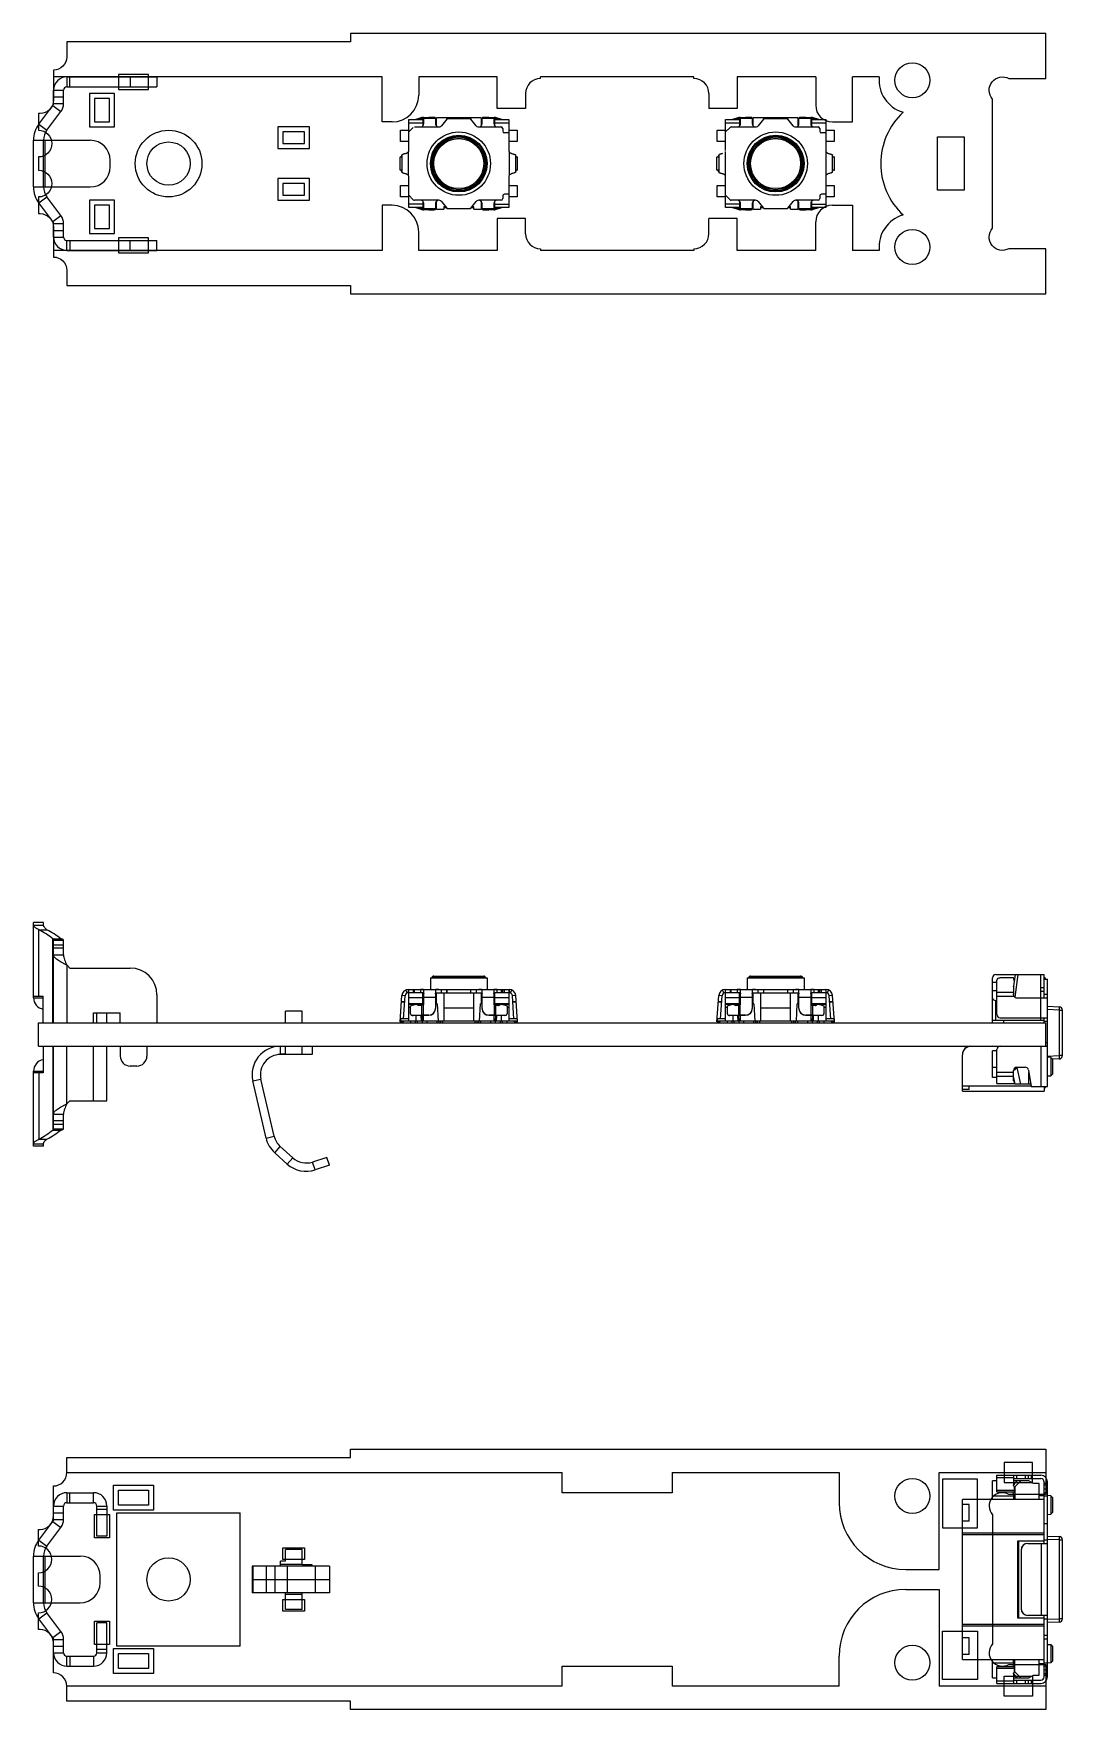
# Model space of a CAD drawing. Header units: millimetres. Extents: x 232.4 to 263.3, y 75.2 to 125.5.
import ezdxf

# ---------------------------------------------------------------- set-up
doc = ezdxf.new("R2010")
doc.units = ezdxf.units.MM
doc.header["$LTSCALE"] = 16.335
doc.layers.get('0').update_dxf_attribs({"linetype": 'CONTINUOUS'})
for name, color, linetype in [('led', 240, 'CONTINUOUS'), ('limit_line', 140, 'CONTINUOUS'), ('NEGATIVE_PLATE', 5, 'CONTINUOUS'), ('pad', 31, 'CONTINUOUS'), ('POSITIVE_PLATE_BLE', 6, 'CONTINUOUS'), ('SIGNAL_PLATE_BLE', 4, 'CONTINUOUS'), ('SKSNLA_switch', 2, 'CONTINUOUS')]:
    doc.layers.add(name, color=color, linetype=linetype)

msp = doc.modelspace()

# ---------------------------------------------------------------- linework, layer by layer
for p, q in [((234.959, 124.248), (234.959, 123.798)), ((235.859, 124.248), (234.959, 124.248)), ((235.859, 123.798), (235.859, 124.248)), ((234.959, 123.798), (235.859, 123.798)), ((234.234, 123.523), (234.234, 122.823)), ((234.684, 123.523), (234.234, 123.523)), ((234.684, 122.823), (234.684, 123.523)), ((234.234, 122.823), (234.684, 122.823)), ((239.884, 122.523), (239.884, 122.173)), ((240.534, 122.523), (239.884, 122.523)), ((239.884, 122.173), (240.534, 122.173)), ((240.534, 122.173), (240.534, 122.523)), ((239.884, 120.973), (239.884, 120.623)), ((240.534, 120.973), (239.884, 120.973)), ((239.884, 120.623), (240.534, 120.623)), ((240.534, 120.623), (240.534, 120.973)), ((234.234, 120.324), (234.234, 119.624)), ((234.684, 120.324), (234.234, 120.324)), ((234.684, 119.624), (234.684, 120.324)), ((234.234, 119.624), (234.684, 119.624)), ((234.959, 119.348), (234.959, 118.898)), ((235.859, 119.348), (234.959, 119.348)), ((235.859, 118.898), (235.859, 119.348)), ((234.959, 118.898), (235.859, 118.898)), ((232.559, 95.115), (232.559, 95.819)), ((232.559, 95.819), (262.759, 95.819)), ((262.759, 95.115), (262.759, 95.819)), ((232.559, 95.115), (262.809, 95.115)), ((232.709, 92.115), (232.409, 92.115)), ((234.959, 81.355), (234.959, 81.805)), ((234.959, 81.805), (235.859, 81.805)), ((235.859, 81.805), (235.859, 81.355)), ((234.234, 80.38), (234.234, 81.08)), ((234.234, 81.08), (234.684, 81.08)), ((234.684, 81.08), (234.684, 80.38)), ((235.859, 81.355), (234.959, 81.355)), ((234.684, 80.38), (234.234, 80.38)), ((239.884, 79.73), (239.884, 80.08)), ((239.884, 80.08), (240.534, 80.08)), ((240.534, 80.08), (240.534, 79.73)), ((240.534, 79.73), (239.884, 79.73)), ((239.884, 78.18), (239.884, 78.53)), ((239.884, 78.53), (240.534, 78.53)), ((240.534, 78.53), (240.534, 78.18)), ((234.234, 77.181), (234.234, 77.881)), ((234.234, 77.881), (234.684, 77.881)), ((234.684, 77.881), (234.684, 77.181)), ((240.534, 78.18), (239.884, 78.18)), ((234.684, 77.181), (234.234, 77.181)), ((234.959, 76.455), (234.959, 76.905)), ((234.959, 76.905), (235.859, 76.905)), ((235.859, 76.905), (235.859, 76.455)), ((235.859, 76.455), (234.959, 76.455))]:
    msp.add_line(p, q)
for points in [[(232.559, 122.573, -1), (232.559, 121.773), (232.559, 121.373, -1), (232.559, 120.573), (232.559, 120.073), (232.609, 120.073, -0.414214), (233.009, 119.673), (233.009, 118.773, -0.414214), (233.409, 118.373), (233.409, 117.923), (241.909, 117.923), (241.909, 117.673), (262.759, 117.673), (262.759, 119.023), (261.652, 119.023, -0.841815), (261.159, 119.638), (261.159, 123.509, -0.841815), (261.652, 124.123), (262.759, 124.123), (262.759, 125.473), (241.909, 125.473), (241.909, 125.223), (233.409, 125.223), (233.409, 124.773, -0.414214), (233.009, 124.373), (233.009, 123.473, -0.414214), (232.609, 123.073), (232.559, 123.073)], [(232.559, 78.93), (232.559, 79.33, 1), (232.559, 80.13), (232.559, 80.63), (232.609, 80.63, 0.414214), (233.009, 81.03), (233.009, 81.93, 0.414214), (233.409, 82.33), (233.409, 82.78), (241.909, 82.78), (241.909, 83.03), (262.759, 83.03), (262.759, 81.68), (261.652, 81.68, 0.841815), (261.159, 81.066), (261.159, 77.195, 0.841815), (261.652, 76.58), (262.759, 76.58), (262.759, 75.23), (241.909, 75.23), (241.909, 75.48), (233.409, 75.48), (233.409, 75.93, 0.414214), (233.009, 76.33), (233.009, 77.23, 0.414214), (232.609, 77.63), (232.559, 77.63), (232.559, 78.13, 1)]]:
    msp.add_lwpolyline(points, format="xyb", close=True)
for centre, radius in [((258.759, 124.073), 0.525), ((236.459, 121.573), 0.65), ((258.759, 119.073), 0.525), ((258.759, 81.63), 0.525), ((236.459, 79.13), 0.65), ((258.759, 76.63), 0.525)]:
    msp.add_circle(centre, radius)
at = {"layer": 'led'}
for p, q in [((259.509, 122.373), (260.309, 122.373)), ((259.509, 120.773), (259.509, 122.373)), ((260.309, 122.373), (260.309, 120.773)), ((260.309, 120.773), (259.509, 120.773))]:
    msp.add_line(p, q, dxfattribs=at)
at = {"layer": 'limit_line'}
for p, q in [((242.859, 124.173), (233.009, 124.173)), ((242.859, 122.823), (242.859, 124.173)), ((243.959, 124.173), (243.959, 123.623)), ((246.309, 124.173), (243.959, 124.173)), ((246.309, 123.223), (246.309, 124.173)), ((247.609, 124.123), (247.609, 124.173)), ((252.209, 124.173), (247.609, 124.173)), ((252.209, 124.123), (252.209, 124.173)), ((255.859, 124.173), (253.509, 124.173)), ((253.509, 124.173), (253.509, 123.223)), ((255.859, 124.173), (255.859, 123.323)), ((256.959, 122.823), (256.959, 124.173)), ((257.764, 124.173), (256.959, 124.173)), ((247.159, 123.673), (247.159, 123.223)), ((252.659, 123.673), (252.659, 123.223)), ((247.159, 123.223), (246.309, 123.223)), ((253.509, 123.223), (252.659, 123.223)), ((243.159, 122.823), (242.859, 122.823)), ((256.359, 122.823), (256.959, 122.823)), ((242.859, 120.323), (242.859, 118.973)), ((243.159, 120.323), (242.859, 120.323)), ((256.359, 120.323), (256.959, 120.323)), ((256.959, 120.323), (256.959, 118.973)), ((246.309, 119.923), (246.309, 118.973)), ((247.159, 119.923), (246.309, 119.923)), ((247.159, 119.473), (247.159, 119.923)), ((253.509, 119.923), (252.659, 119.923)), ((252.659, 119.473), (252.659, 119.923)), ((253.509, 118.973), (253.509, 119.923)), ((255.859, 118.973), (255.859, 119.823)), ((243.959, 118.973), (243.959, 119.523)), ((242.859, 118.973), (233.009, 118.973)), ((246.309, 118.973), (243.959, 118.973)), ((247.609, 119.023), (247.609, 118.973)), ((252.209, 118.973), (247.609, 118.973)), ((252.209, 119.023), (252.209, 118.973)), ((255.859, 118.973), (253.509, 118.973)), ((257.764, 118.973), (256.959, 118.973)), ((233.409, 82.33), (248.259, 82.33)), ((248.259, 81.73), (248.259, 82.33)), ((251.559, 82.33), (251.559, 81.73)), ((251.559, 82.33), (256.559, 82.33)), ((256.559, 82.33), (256.559, 81.43)), ((259.559, 79.43), (259.559, 82.33)), ((259.559, 82.33), (262.759, 82.33)), ((251.559, 81.73), (248.259, 81.73)), ((234.909, 77.13), (234.909, 81.13)), ((234.909, 81.13), (238.609, 81.13)), ((238.609, 77.13), (238.609, 81.13)), ((258.559, 79.43), (259.559, 79.43)), ((258.559, 78.83), (259.559, 78.83)), ((259.559, 78.83), (259.559, 75.93)), ((238.609, 77.13), (234.909, 77.13)), ((248.259, 76.531), (251.559, 76.531)), ((248.259, 75.93), (248.259, 76.531)), ((251.559, 76.531), (251.559, 75.93)), ((256.559, 75.93), (256.559, 76.83)), ((248.259, 75.93), (233.409, 75.93)), ((256.559, 75.93), (251.559, 75.93)), ((262.759, 75.93), (259.559, 75.93))]:
    msp.add_line(p, q, dxfattribs=at)
msp.add_circle((236.459, 121.573), 1, dxfattribs=at)
for centre, radius, start, end in [((247.609, 123.673), 0.45, 90, 180), ((252.209, 123.673), 0.45, 0, 90), ((258.759, 124.073), 1, 174.2608, 253.8431), ((243.159, 123.623), 0.8, 270.0016, 0), ((256.359, 123.323), 0.5, 180, 269.9984), ((259.909, 121.573), 2.1, 132.8536, 227.1464), ((243.159, 119.523), 0.8, 0, 89.9984), ((256.359, 119.823), 0.5, 90.0016, 180), ((258.759, 119.073), 1, 106.1569, 185.7392), ((247.609, 119.473), 0.45, 180, 270), ((252.209, 119.473), 0.45, 270, 0), ((258.559, 81.43), 2, 180, 270), ((258.559, 76.83), 2, 90, 180)]:
    msp.add_arc(centre, radius, start, end, dxfattribs=at)
at = {"layer": 'NEGATIVE_PLATE'}
for p, q in [((239.959, 95.819), (239.959, 96.165)), ((240.459, 96.165), (239.959, 96.165)), ((240.459, 95.819), (240.459, 96.165)), ((239.813, 94.865), (239.813, 95.115)), ((239.959, 94.875), (239.959, 95.115)), ((240.459, 94.865), (240.459, 95.115)), ((240.759, 95.115), (240.759, 94.865)), ((239.959, 94.875), (239.813, 94.875)), ((240.759, 94.865), (239.813, 94.865)), ((238.985, 94.074), (239.228, 94.13)), ((239.38, 92.362), (238.985, 94.074)), ((239.624, 92.418), (239.228, 94.13)), ((239.38, 92.362), (239.624, 92.418)), ((239.639, 91.922), (239.807, 92.108)), ((240.185, 91.767), (239.807, 92.108)), ((240.018, 91.581), (239.639, 91.922)), ((240.018, 91.581), (240.185, 91.767)), ((241.203, 91.782), (240.772, 91.642)), ((240.849, 91.404), (240.772, 91.642)), ((241.281, 91.544), (240.849, 91.404)), ((241.281, 91.544), (241.203, 91.782)), ((239.959, 79.675), (239.959, 80.03)), ((240.459, 80.03), (239.959, 80.03)), ((240.459, 79.566), (240.459, 80.03)), ((238.963, 79.53), (238.963, 78.73)), ((241.281, 79.53), (238.963, 79.53)), ((238.985, 79.53), (238.985, 78.73)), ((239.38, 79.53), (239.38, 78.73)), ((239.639, 79.53), (239.639, 78.73)), ((239.813, 79.53), (239.813, 79.675)), ((239.959, 79.675), (239.813, 79.675)), ((240.459, 79.58), (239.813, 79.58)), ((240.018, 79.53), (240.018, 78.73)), ((240.759, 79.566), (240.459, 79.566)), ((240.759, 79.53), (240.759, 79.566)), ((240.849, 79.53), (240.849, 78.73)), ((241.281, 79.53), (241.281, 78.73)), ((238.963, 79.13), (241.281, 79.13)), ((241.281, 78.73), (238.963, 78.73)), ((239.959, 78.23), (239.959, 78.73)), ((240.459, 78.68), (239.959, 78.68)), ((240.459, 78.23), (240.459, 78.73)), ((240.459, 78.23), (239.959, 78.23))]:
    msp.add_line(p, q, dxfattribs=at)
for centre, radius, start, end in [((239.813, 94.265), 0.85, 90, 193), ((239.813, 94.265), 0.6, 90, 193), ((240.208, 92.553), 0.85, 193, 228), ((240.208, 92.553), 0.6, 193, 228), ((240.587, 92.213), 0.85, 228, 288), ((240.587, 92.213), 0.6, 228, 288)]:
    msp.add_arc(centre, radius, start, end, dxfattribs=at)
at = {"layer": 'pad'}
for p, q in [((234.834, 123.673), (234.084, 123.673)), ((234.084, 123.673), (234.084, 122.673)), ((234.834, 122.673), (234.834, 123.673)), ((234.084, 122.673), (234.834, 122.673)), ((240.684, 122.673), (239.734, 122.673)), ((239.734, 122.673), (239.734, 122.023)), ((240.684, 122.023), (240.684, 122.673)), ((239.734, 122.023), (240.684, 122.023)), ((239.734, 121.123), (239.734, 120.473)), ((240.684, 121.123), (239.734, 121.123)), ((240.684, 120.473), (240.684, 121.123)), ((234.084, 120.474), (234.084, 119.474)), ((234.834, 120.474), (234.084, 120.474)), ((234.834, 119.474), (234.834, 120.474)), ((239.734, 120.473), (240.684, 120.473)), ((234.084, 119.474), (234.834, 119.474)), ((262.359, 82.63), (261.509, 82.63)), ((261.509, 82.63), (261.509, 82.03)), ((262.359, 82.03), (262.359, 82.63)), ((234.809, 81.955), (236.009, 81.955)), ((234.809, 81.205), (234.809, 81.955)), ((236.009, 81.955), (236.009, 81.205)), ((260.709, 82.13), (259.659, 82.13)), ((259.659, 82.13), (259.659, 80.68)), ((260.709, 80.68), (260.709, 82.13)), ((261.509, 82.03), (262.359, 82.03)), ((236.009, 81.205), (234.809, 81.205)), ((259.659, 80.68), (260.709, 80.68)), ((259.659, 77.58), (260.709, 77.58)), ((259.659, 76.13), (259.659, 77.58)), ((260.709, 77.58), (260.709, 76.13)), ((234.809, 76.305), (234.809, 77.055)), ((234.809, 77.055), (236.009, 77.055)), ((236.009, 77.055), (236.009, 76.305)), ((236.009, 76.305), (234.809, 76.305)), ((260.709, 76.13), (259.659, 76.13)), ((261.509, 76.23), (262.359, 76.23)), ((261.509, 75.63), (261.509, 76.23)), ((262.359, 76.23), (262.359, 75.63)), ((262.359, 75.63), (261.509, 75.63))]:
    msp.add_line(p, q, dxfattribs=at)
at = {"layer": 'POSITIVE_PLATE_BLE'}
for p, q in [((234.209, 95.819), (234.209, 96.119)), ((234.209, 96.119), (235.009, 96.119)), ((234.309, 95.819), (234.309, 96.119)), ((234.609, 95.819), (234.609, 96.119)), ((235.009, 95.819), (235.009, 96.119)), ((232.696, 95.115), (232.696, 94.315)), ((232.989, 95.115), (232.989, 92.602)), ((233.009, 92.64), (233.009, 95.115)), ((233.009, 92.877), (233.009, 95.115)), ((233.409, 93.384), (233.409, 95.115)), ((234.209, 93.477), (234.209, 95.115)), ((234.609, 93.477), (234.609, 95.115)), ((232.409, 92.115), (232.409, 94.365)), ((232.409, 94.365), (232.696, 94.365)), ((232.696, 94.315), (232.409, 94.315)), ((232.569, 94.315), (232.569, 92.33)), ((233.409, 93.384), (233.502, 93.477)), ((233.502, 93.477), (234.609, 93.477)), ((233.009, 93.077), (233.309, 93.077)), ((233.309, 92.64), (233.309, 93.077)), ((232.989, 92.602), (233.229, 92.602)), ((233.309, 92.877), (233.009, 92.877)), ((233.009, 92.777), (233.309, 92.777)), ((233.009, 92.64), (233.309, 92.64)), ((232.409, 92.189), (232.709, 92.189)), ((232.569, 92.33), (232.809, 92.33)), ((232.709, 92.115), (232.709, 92.189)), ((233.409, 81.73), (233.409, 81.43)), ((233.409, 81.73), (234.209, 81.73)), ((233.409, 81.43), (234.209, 81.43)), ((233.502, 81.43), (233.502, 81.73)), ((234.209, 81.43), (234.209, 81.73)), ((233.009, 80.93), (233.009, 81.33)), ((233.009, 81.33), (233.309, 81.33)), ((233.009, 81.13), (233.309, 81.13)), ((233.009, 80.93), (233.309, 80.93)), ((233.309, 80.93), (233.309, 81.33)), ((234.309, 80.43), (234.309, 81.33)), ((234.309, 81.33), (234.609, 81.33)), ((234.609, 81.23), (234.309, 81.23)), ((234.609, 81.33), (234.609, 80.43)), ((232.569, 80.31), (232.989, 80.87)), ((232.809, 80.13), (233.229, 80.69)), ((232.989, 80.87), (233.229, 80.69)), ((234.609, 80.43), (234.309, 80.43)), ((232.569, 80.31), (232.809, 80.13)), ((232.409, 78.43), (232.409, 79.83)), ((232.409, 79.83), (233.809, 79.83)), ((232.709, 78.43), (232.709, 79.83)), ((232.759, 78.43), (232.759, 79.83)), ((234.409, 79.03), (234.409, 79.23)), ((232.409, 78.43), (233.809, 78.43)), ((232.569, 77.95), (232.809, 78.13)), ((232.989, 77.39), (232.569, 77.95)), ((233.229, 77.57), (232.809, 78.13)), ((232.989, 77.39), (233.229, 77.57)), ((234.309, 76.931), (234.309, 77.831)), ((234.609, 77.831), (234.309, 77.831)), ((234.609, 76.931), (234.609, 77.831)), ((233.009, 76.931), (233.009, 77.33)), ((233.009, 77.33), (233.309, 77.33)), ((233.009, 77.13), (233.309, 77.13)), ((233.009, 76.931), (233.309, 76.931)), ((233.309, 76.931), (233.309, 77.33)), ((234.609, 77.031), (234.309, 77.031)), ((234.309, 76.931), (234.609, 76.931)), ((233.409, 76.531), (233.409, 76.831)), ((233.409, 76.831), (234.209, 76.831)), ((233.409, 76.531), (234.209, 76.531)), ((233.502, 76.831), (233.502, 76.531)), ((234.209, 76.831), (234.209, 76.531))]:
    msp.add_line(p, q, dxfattribs=at)
for centre, radius, start, end in [((232.759, 94.365), 0.35, 100.3337, 180), ((233.409, 81.33), 0.4, 90, 180), ((233.409, 81.33), 0.1, 90, 180), ((234.209, 81.33), 0.4, 0, 90), ((234.209, 81.33), 0.1, 0, 90), ((232.909, 80.93), 0.1, 323.1301, 0), ((232.909, 80.93), 0.4, 323.1301, 0), ((233.209, 79.83), 0.8, 143.1301, 180), ((233.209, 79.83), 0.5, 143.1301, 180), ((233.809, 79.23), 0.6, 0, 90), ((233.809, 79.03), 0.6, 270, 0), ((233.209, 78.43), 0.8, 180, 216.8699), ((233.209, 78.43), 0.5, 180, 216.8699), ((232.909, 77.33), 0.1, 0, 36.8699), ((232.909, 77.33), 0.4, 0, 36.8699), ((233.409, 76.931), 0.4, 180, 270), ((233.409, 76.931), 0.1, 180, 270), ((234.209, 76.931), 0.4, 270, 0), ((234.209, 76.931), 0.1, 270, 0)]:
    msp.add_arc(centre, radius, start, end, dxfattribs=at)
for centre in [(231.684, 95.465), (231.924, 95.465)]:
    msp.add_ellipse(centre, major_axis=(0, 3.35), ratio=0.75, start_param=-2.781631, end_param=-2.59544, dxfattribs=at)
for points, knots in [([(233.009, 93.077), (233.009, 93.083), (233.01, 93.096), (233.018, 93.123), (233.04, 93.157), (233.078, 93.195), (233.128, 93.233), (233.188, 93.271), (233.257, 93.308), (233.331, 93.346), (233.383, 93.371), (233.409, 93.384)], [0, 0, 0, 0, 0.036944, 0.075326, 0.160767, 0.262851, 0.383153, 0.520581, 0.672031, 0.833451, 1, 1, 1, 1]), ([(233.409, 93.384), (233.396, 93.358), (233.37, 93.308), (233.337, 93.232), (233.314, 93.155), (233.309, 93.102), (233.309, 93.077)], [0, 0, 0, 0, 0.263092, 0.518721, 0.763415, 1, 1, 1, 1]), ([(232.989, 92.602), (232.995, 92.607), (233.002, 92.615), (233.008, 92.629), (233.009, 92.636), (233.009, 92.64)], [0, 0, 0, 0, 0.516717, 0.758814, 1, 1, 1, 1]), ([(233.229, 92.602), (233.24, 92.605), (233.256, 92.608), (233.275, 92.614), (233.287, 92.619), (233.296, 92.624), (233.303, 92.629), (233.308, 92.634), (233.309, 92.638), (233.309, 92.64)], [0, 0, 0, 0, 0.375627, 0.532017, 0.666417, 0.778531, 0.869003, 0.940508, 1, 1, 1, 1]), ([(232.409, 92.189), (232.409, 92.2), (232.416, 92.217), (232.433, 92.237), (232.451, 92.255), (232.474, 92.273), (232.513, 92.3), (232.545, 92.318), (232.569, 92.33)], [0, 0, 0, 0, 0.145997, 0.242603, 0.357239, 0.490332, 0.641929, 1, 1, 1, 1]), ([(232.709, 92.189), (232.709, 92.199), (232.713, 92.216), (232.723, 92.237), (232.739, 92.262), (232.767, 92.294), (232.794, 92.318), (232.809, 92.33)], [0, 0, 0, 0, 0.175164, 0.280528, 0.398789, 0.67402, 1, 1, 1, 1])]:
    msp.add_open_spline(points, degree=3, knots=knots, dxfattribs=at)
at = {"layer": 'SIGNAL_PLATE_BLE'}
for p, q in [((233.409, 124.173), (233.409, 123.873)), ((233.409, 124.173), (236.109, 124.173)), ((233.502, 123.873), (233.502, 124.173)), ((235.309, 124.173), (235.309, 123.873)), ((236.109, 124.173), (236.109, 123.873)), ((233.009, 123.373), (233.009, 123.773)), ((233.009, 123.773), (233.309, 123.773)), ((233.309, 123.373), (233.309, 123.773)), ((233.409, 123.873), (236.109, 123.873)), ((232.569, 122.753), (232.989, 123.313)), ((232.809, 122.573), (233.229, 123.133)), ((232.989, 123.313), (233.229, 123.133)), ((233.009, 123.573), (233.309, 123.573)), ((233.009, 123.373), (233.309, 123.373)), ((232.569, 122.753), (232.809, 122.573)), ((232.409, 120.873), (232.409, 122.273)), ((232.409, 122.273), (234.109, 122.273)), ((232.709, 120.873), (232.709, 122.273)), ((232.759, 120.873), (232.759, 122.273)), ((234.709, 121.473), (234.709, 121.673)), ((232.409, 120.873), (234.109, 120.873)), ((232.569, 120.393), (232.809, 120.573)), ((232.989, 119.833), (232.569, 120.393)), ((233.229, 120.013), (232.809, 120.573)), ((232.989, 119.833), (233.229, 120.013)), ((233.009, 119.373), (233.009, 119.773)), ((233.009, 119.773), (233.309, 119.773)), ((233.309, 119.373), (233.309, 119.773)), ((233.009, 119.573), (233.309, 119.573)), ((233.009, 119.373), (233.309, 119.373)), ((233.409, 118.973), (233.409, 119.273)), ((233.409, 119.273), (236.109, 119.273)), ((233.502, 119.273), (233.502, 118.973)), ((235.309, 118.973), (235.309, 119.273)), ((236.109, 118.973), (236.109, 119.273)), ((233.409, 118.973), (236.109, 118.973)), ((232.409, 96.569), (232.409, 98.819)), ((232.709, 98.819), (232.409, 98.819)), ((232.409, 98.745), (232.709, 98.745)), ((232.569, 96.619), (232.569, 98.604)), ((232.569, 98.604), (232.809, 98.604)), ((232.709, 98.745), (232.709, 98.819)), ((232.989, 95.819), (232.989, 98.332)), ((232.989, 98.332), (233.229, 98.332)), ((233.009, 95.819), (233.009, 98.294)), ((233.009, 98.294), (233.309, 98.294)), ((233.009, 98.156), (233.309, 98.156)), ((233.009, 95.819), (233.009, 98.09)), ((233.309, 98.056), (233.009, 98.056)), ((233.309, 97.856), (233.309, 98.294)), ((233.009, 97.856), (233.309, 97.856)), ((233.409, 97.549), (233.409, 95.819)), ((233.502, 97.456), (233.409, 97.549)), ((233.502, 97.456), (235.309, 97.456)), ((232.409, 96.619), (232.696, 96.619)), ((232.409, 96.569), (232.696, 96.569)), ((232.696, 95.819), (232.696, 96.619)), ((236.109, 96.656), (236.109, 95.819)), ((235.009, 95.115), (235.009, 94.819)), ((235.809, 95.115), (235.809, 94.819)), ((235.509, 94.519), (235.309, 94.519))]:
    msp.add_line(p, q, dxfattribs=at)
for centre, radius, start, end in [((233.409, 123.773), 0.4, 90, 180), ((233.409, 123.773), 0.1, 90, 180), ((232.909, 123.373), 0.1, 323.1301, 0), ((232.909, 123.373), 0.4, 323.1301, 0), ((233.209, 122.273), 0.8, 143.1301, 180), ((233.209, 122.273), 0.5, 143.1301, 180), ((234.109, 121.673), 0.6, 0, 90), ((234.109, 121.473), 0.6, 270, 0), ((233.209, 120.873), 0.8, 180, 216.8699), ((233.209, 120.873), 0.5, 180, 216.8699), ((232.909, 119.773), 0.1, 0, 36.8699), ((232.909, 119.773), 0.4, 0, 36.8699), ((233.409, 119.373), 0.4, 180, 270), ((233.409, 119.373), 0.1, 180, 270), ((235.309, 96.656), 0.8, 0, 90), ((232.759, 96.569), 0.35, 180, 259.6663), ((235.309, 94.819), 0.3, 180, 270), ((235.509, 94.819), 0.3, 270, 0)]:
    msp.add_arc(centre, radius, start, end, dxfattribs=at)
for centre in [(231.684, 95.469), (231.924, 95.469)]:
    msp.add_ellipse(centre, major_axis=(0, 3.35), ratio=0.75, start_param=-0.546152, end_param=-0.359962, dxfattribs=at)
for points, knots in [([(232.569, 98.604), (232.545, 98.616), (232.512, 98.634), (232.474, 98.661), (232.451, 98.679), (232.433, 98.697), (232.416, 98.717), (232.409, 98.734), (232.409, 98.745)], [0, 0, 0, 0, 0.358946, 0.510909, 0.644016, 0.758308, 0.854469, 1, 1, 1, 1]), ([(232.809, 98.604), (232.794, 98.616), (232.767, 98.64), (232.739, 98.672), (232.723, 98.697), (232.713, 98.718), (232.709, 98.735), (232.709, 98.745)], [0, 0, 0, 0, 0.326802, 0.602478, 0.720442, 0.825366, 1, 1, 1, 1]), ([(233.009, 98.294), (233.009, 98.298), (233.008, 98.305), (233.002, 98.318), (232.995, 98.327), (232.989, 98.332)], [0, 0, 0, 0, 0.240931, 0.482907, 1, 1, 1, 1]), ([(233.309, 98.294), (233.309, 98.296), (233.308, 98.3), (233.303, 98.305), (233.296, 98.31), (233.287, 98.315), (233.275, 98.319), (233.256, 98.326), (233.24, 98.329), (233.229, 98.332)], [0, 0, 0, 0, 0.059415, 0.130826, 0.221189, 0.333204, 0.467548, 0.623959, 1, 1, 1, 1]), ([(233.409, 97.549), (233.383, 97.562), (233.331, 97.587), (233.257, 97.625), (233.188, 97.663), (233.128, 97.7), (233.078, 97.738), (233.04, 97.776), (233.018, 97.81), (233.01, 97.837), (233.009, 97.85), (233.009, 97.856)], [0, 0, 0, 0, 0.166549, 0.327969, 0.479419, 0.616847, 0.737149, 0.839233, 0.924674, 0.963056, 1, 1, 1, 1]), ([(233.309, 97.856), (233.309, 97.831), (233.314, 97.778), (233.337, 97.701), (233.37, 97.625), (233.396, 97.575), (233.409, 97.549)], [0, 0, 0, 0, 0.236585, 0.481279, 0.736908, 1, 1, 1, 1])]:
    msp.add_open_spline(points, degree=3, knots=knots, dxfattribs=at)
at = {"layer": 'SKSNLA_switch'}
for p, q in [((243.659, 121.969), (243.659, 122.893)), ((243.659, 122.893), (244.079, 122.893)), ((243.659, 122.793), (244.109, 122.793)), ((243.794, 122.659), (243.659, 122.523)), ((243.829, 122.673), (244.559, 122.673)), ((244.053, 122.953), (243.869, 122.893)), ((243.968, 122.906), (244.044, 122.93)), ((243.968, 122.906), (243.972, 122.893)), ((244.056, 122.893), (244.044, 122.93)), ((244.053, 122.933), (244.053, 122.953)), ((244.053, 122.933), (244.066, 122.893)), ((244.079, 122.893), (244.079, 122.702)), ((244.079, 122.854), (244.084, 122.838)), ((244.099, 122.839), (244.099, 122.96)), ((244.099, 122.96), (244.259, 122.96)), ((244.109, 122.773), (244.109, 122.937)), ((244.459, 122.923), (244.109, 122.923)), ((244.459, 122.946), (244.459, 122.773)), ((244.489, 122.793), (244.459, 122.793)), ((244.489, 122.702), (244.489, 122.943)), ((245.829, 122.943), (244.489, 122.943)), ((244.798, 122.91), (244.636, 122.71)), ((244.805, 122.923), (245.512, 122.923)), ((245.681, 122.71), (245.52, 122.91)), ((245.759, 122.673), (246.429, 122.673)), ((245.829, 122.943), (245.829, 122.702)), ((245.829, 122.793), (245.859, 122.793)), ((245.859, 122.773), (245.859, 122.946)), ((246.209, 122.923), (245.859, 122.923)), ((246.059, 122.96), (246.218, 122.96)), ((246.209, 122.937), (246.209, 122.773)), ((246.209, 122.793), (246.659, 122.793)), ((246.218, 122.96), (246.218, 122.839)), ((246.233, 122.838), (246.239, 122.854)), ((246.239, 122.702), (246.239, 122.893)), ((246.239, 122.893), (246.659, 122.893)), ((246.251, 122.893), (246.264, 122.933)), ((246.273, 122.93), (246.261, 122.893)), ((246.264, 122.953), (246.264, 122.933)), ((246.449, 122.893), (246.264, 122.953)), ((246.273, 122.93), (246.349, 122.906)), ((246.345, 122.893), (246.349, 122.906)), ((246.479, 122.623), (246.479, 122.543)), ((246.659, 122.893), (246.659, 121.969)), ((253.159, 122.893), (253.579, 122.893)), ((253.159, 121.969), (253.159, 122.893)), ((253.159, 122.793), (253.609, 122.793)), ((253.294, 122.659), (253.159, 122.523)), ((253.329, 122.673), (254.059, 122.673)), ((253.553, 122.953), (253.369, 122.893)), ((253.468, 122.906), (253.544, 122.93)), ((253.468, 122.906), (253.472, 122.893)), ((253.556, 122.893), (253.544, 122.93)), ((253.553, 122.933), (253.553, 122.953)), ((253.553, 122.933), (253.566, 122.893)), ((253.579, 122.893), (253.579, 122.702)), ((253.579, 122.854), (253.584, 122.838)), ((253.599, 122.96), (253.759, 122.96)), ((253.599, 122.839), (253.599, 122.96)), ((253.609, 122.773), (253.609, 122.937)), ((253.959, 122.923), (253.609, 122.923)), ((253.959, 122.946), (253.959, 122.773)), ((253.989, 122.793), (253.959, 122.793)), ((255.329, 122.943), (253.989, 122.943)), ((253.989, 122.702), (253.989, 122.943)), ((254.298, 122.91), (254.136, 122.71)), ((254.305, 122.923), (255.012, 122.923)), ((255.181, 122.71), (255.02, 122.91)), ((255.259, 122.673), (255.929, 122.673)), ((255.329, 122.943), (255.329, 122.702)), ((255.329, 122.793), (255.359, 122.793)), ((255.359, 122.773), (255.359, 122.946)), ((255.709, 122.923), (255.359, 122.923)), ((255.559, 122.96), (255.718, 122.96)), ((255.709, 122.937), (255.709, 122.773)), ((255.709, 122.793), (256.159, 122.793)), ((255.718, 122.96), (255.718, 122.839)), ((255.733, 122.838), (255.739, 122.854)), ((255.739, 122.893), (256.159, 122.893)), ((255.739, 122.702), (255.739, 122.893)), ((255.751, 122.893), (255.764, 122.933)), ((255.773, 122.93), (255.761, 122.893)), ((255.949, 122.893), (255.764, 122.953)), ((255.764, 122.953), (255.764, 122.933)), ((255.773, 122.93), (255.849, 122.906)), ((255.845, 122.893), (255.849, 122.906)), ((255.979, 122.623), (255.979, 122.543)), ((256.159, 122.893), (256.159, 121.969)), ((243.409, 122.233), (243.409, 122.573)), ((243.409, 122.573), (243.659, 122.573)), ((243.659, 122.233), (243.409, 122.233)), ((246.659, 122.493), (246.529, 122.493)), ((246.659, 122.573), (246.909, 122.573)), ((246.909, 122.233), (246.659, 122.233)), ((246.909, 122.573), (246.909, 122.233)), ((252.909, 122.573), (253.159, 122.573)), ((252.909, 122.233), (252.909, 122.573)), ((253.159, 122.233), (252.909, 122.233)), ((256.159, 122.493), (256.029, 122.493)), ((256.159, 122.573), (256.409, 122.573)), ((256.409, 122.233), (256.159, 122.233)), ((256.409, 122.573), (256.409, 122.233)), ((243.398, 121.373), (243.398, 121.763)), ((243.4, 121.773), (243.438, 121.773)), ((243.44, 121.777), (243.452, 121.827)), ((243.452, 121.827), (243.452, 121.319)), ((243.652, 121.213), (243.652, 121.933)), ((246.665, 121.933), (246.665, 121.213)), ((246.865, 121.319), (246.865, 121.827)), ((246.877, 121.777), (246.865, 121.827)), ((246.879, 121.773), (246.92, 121.773)), ((246.92, 121.383), (246.92, 121.773)), ((252.898, 121.373), (252.898, 121.763)), ((252.9, 121.773), (252.938, 121.773)), ((252.94, 121.777), (252.952, 121.827)), ((252.952, 121.827), (252.952, 121.319)), ((253.152, 121.213), (253.152, 121.933)), ((256.165, 121.933), (256.165, 121.213)), ((256.365, 121.319), (256.365, 121.827)), ((256.377, 121.777), (256.365, 121.827)), ((256.379, 121.773), (256.42, 121.773)), ((256.42, 121.383), (256.42, 121.773)), ((243.438, 121.373), (243.398, 121.373)), ((243.452, 121.319), (243.44, 121.369)), ((243.659, 120.253), (243.659, 121.177)), ((244.409, 121.573), (244.373, 121.573)), ((246.659, 121.177), (246.659, 120.253)), ((246.865, 121.319), (246.877, 121.369)), ((246.918, 121.373), (246.879, 121.373)), ((252.938, 121.373), (252.898, 121.373)), ((252.952, 121.319), (252.94, 121.369)), ((253.159, 120.253), (253.159, 121.177)), ((253.909, 121.573), (253.873, 121.573)), ((255.409, 121.573), (255.444, 121.573)), ((256.159, 121.177), (256.159, 120.253)), ((256.365, 121.319), (256.377, 121.369)), ((256.418, 121.373), (256.379, 121.373)), ((243.409, 120.573), (243.409, 120.913)), ((243.409, 120.913), (243.659, 120.913)), ((243.659, 120.623), (243.794, 120.488)), ((246.479, 120.603), (246.479, 120.523)), ((246.659, 120.653), (246.529, 120.653)), ((246.659, 120.913), (246.909, 120.913)), ((246.909, 120.913), (246.909, 120.573)), ((252.909, 120.913), (253.159, 120.913)), ((252.909, 120.573), (252.909, 120.913)), ((253.159, 120.623), (253.294, 120.488)), ((255.979, 120.603), (255.979, 120.523)), ((256.159, 120.653), (256.029, 120.653)), ((256.159, 120.913), (256.409, 120.913)), ((256.409, 120.913), (256.409, 120.573)), ((243.659, 120.573), (243.409, 120.573)), ((244.109, 120.353), (243.659, 120.353)), ((244.079, 120.253), (243.659, 120.253)), ((244.559, 120.473), (243.829, 120.473)), ((243.869, 120.253), (244.053, 120.194)), ((244.044, 120.216), (243.968, 120.241)), ((244.044, 120.216), (244.056, 120.253)), ((244.066, 120.253), (244.053, 120.214)), ((244.053, 120.194), (244.053, 120.214)), ((244.079, 120.445), (244.079, 120.253)), ((244.084, 120.309), (244.079, 120.292)), ((244.099, 120.186), (244.099, 120.307)), ((244.259, 120.186), (244.099, 120.186)), ((244.109, 120.21), (244.109, 120.373)), ((244.109, 120.224), (244.459, 120.224)), ((244.459, 120.373), (244.459, 120.2)), ((244.489, 120.353), (244.459, 120.353)), ((244.489, 120.203), (244.489, 120.445)), ((244.489, 120.203), (244.709, 120.203)), ((244.636, 120.436), (244.798, 120.237)), ((244.709, 120.273), (244.709, 120.203)), ((244.768, 120.273), (244.709, 120.273)), ((244.709, 120.253), (244.784, 120.253)), ((244.805, 120.223), (245.512, 120.223)), ((245.52, 120.237), (245.681, 120.436)), ((245.533, 120.253), (245.609, 120.253)), ((245.609, 120.273), (245.549, 120.273)), ((245.609, 120.203), (245.609, 120.273)), ((245.609, 120.203), (245.829, 120.203)), ((246.429, 120.473), (245.759, 120.473)), ((245.829, 120.445), (245.829, 120.203)), ((245.829, 120.353), (245.859, 120.353)), ((245.859, 120.2), (245.859, 120.373)), ((245.859, 120.224), (246.209, 120.224)), ((246.218, 120.186), (246.059, 120.186)), ((246.209, 120.373), (246.209, 120.21)), ((246.209, 120.353), (246.659, 120.353)), ((246.218, 120.307), (246.218, 120.186)), ((246.239, 120.292), (246.233, 120.309)), ((246.239, 120.253), (246.239, 120.445)), ((246.659, 120.253), (246.239, 120.253)), ((246.264, 120.214), (246.251, 120.253)), ((246.261, 120.253), (246.273, 120.216)), ((246.264, 120.194), (246.449, 120.253)), ((246.264, 120.214), (246.264, 120.194)), ((246.349, 120.241), (246.273, 120.216)), ((246.349, 120.241), (246.345, 120.253)), ((246.909, 120.573), (246.659, 120.573)), ((253.159, 120.573), (252.909, 120.573)), ((253.609, 120.353), (253.159, 120.353)), ((253.579, 120.253), (253.159, 120.253)), ((254.059, 120.473), (253.329, 120.473)), ((253.369, 120.253), (253.553, 120.194)), ((253.472, 120.253), (253.468, 120.241)), ((253.544, 120.216), (253.468, 120.241)), ((253.544, 120.216), (253.556, 120.253)), ((253.566, 120.253), (253.553, 120.214)), ((253.553, 120.194), (253.553, 120.214)), ((253.579, 120.445), (253.579, 120.253)), ((253.584, 120.309), (253.579, 120.292)), ((253.599, 120.186), (253.599, 120.307)), ((253.759, 120.186), (253.599, 120.186)), ((253.609, 120.21), (253.609, 120.373)), ((253.609, 120.224), (253.959, 120.224)), ((253.959, 120.373), (253.959, 120.2)), ((253.989, 120.353), (253.959, 120.353)), ((253.989, 120.203), (253.989, 120.445)), ((253.989, 120.203), (254.209, 120.203)), ((254.136, 120.436), (254.298, 120.237)), ((254.268, 120.273), (254.209, 120.273)), ((254.209, 120.273), (254.209, 120.203)), ((254.209, 120.253), (254.284, 120.253)), ((254.305, 120.223), (255.012, 120.223)), ((255.02, 120.237), (255.181, 120.436)), ((255.033, 120.253), (255.109, 120.253)), ((255.109, 120.273), (255.049, 120.273)), ((255.109, 120.203), (255.109, 120.273)), ((255.109, 120.203), (255.329, 120.203)), ((255.929, 120.473), (255.259, 120.473)), ((255.329, 120.445), (255.329, 120.203)), ((255.329, 120.353), (255.359, 120.353)), ((255.359, 120.2), (255.359, 120.373)), ((255.359, 120.224), (255.709, 120.224)), ((255.718, 120.186), (255.559, 120.186)), ((255.709, 120.373), (255.709, 120.21)), ((255.709, 120.353), (256.159, 120.353)), ((255.718, 120.307), (255.718, 120.186)), ((255.739, 120.292), (255.733, 120.309)), ((255.739, 120.253), (255.739, 120.445)), ((256.159, 120.253), (255.739, 120.253)), ((255.764, 120.214), (255.751, 120.253)), ((255.761, 120.253), (255.773, 120.216)), ((255.764, 120.194), (255.949, 120.253)), ((255.764, 120.214), (255.764, 120.194)), ((255.849, 120.241), (255.773, 120.216)), ((255.849, 120.241), (255.845, 120.253)), ((256.409, 120.573), (256.159, 120.573)), ((244.309, 97.169), (244.309, 96.819)), ((244.309, 97.169), (246.009, 97.169)), ((244.373, 97.204), (244.339, 97.169)), ((244.373, 97.204), (245.944, 97.204)), ((244.409, 97.219), (245.909, 97.219)), ((245.944, 97.204), (245.979, 97.169)), ((246.009, 97.169), (246.009, 96.819)), ((253.809, 97.169), (255.509, 97.169)), ((253.809, 97.169), (253.809, 96.819)), ((253.873, 97.204), (253.839, 97.169)), ((253.873, 97.204), (255.444, 97.204)), ((253.909, 97.219), (255.409, 97.219)), ((255.444, 97.204), (255.479, 97.169)), ((255.509, 97.169), (255.509, 96.819)), ((261.159, 95.819), (261.159, 97.165)), ((261.289, 97.026), (261.159, 97.026)), ((261.259, 97.265), (262.709, 97.265)), ((261.289, 96.065), (261.289, 97.09)), ((261.789, 97.16), (261.389, 97.16)), ((261.807, 97.097), (261.789, 97.16)), ((261.839, 97.265), (261.794, 96.917)), ((261.809, 97.083), (261.809, 97.031)), ((261.919, 97.265), (261.832, 96.583)), ((262.609, 95.885), (262.609, 97.265)), ((262.709, 96.565), (262.709, 97.265)), ((262.709, 97.125), (262.809, 97.125)), ((262.809, 93.905), (262.809, 97.125)), ((243.398, 95.849), (243.452, 96.633)), ((243.552, 96.626), (243.452, 96.633)), ((243.504, 95.939), (243.552, 96.626)), ((243.61, 96.71), (243.567, 96.8)), ((243.652, 96.719), (243.652, 96.819)), ((243.652, 96.819), (246.665, 96.819)), ((244.079, 96.719), (243.652, 96.719)), ((243.659, 95.869), (243.659, 96.819)), ((244.079, 96.569), (243.659, 96.569)), ((243.794, 96.819), (243.794, 96.719)), ((243.829, 96.719), (243.829, 96.819)), ((244.009, 96.819), (244.009, 96.719)), ((244.079, 96.389), (244.079, 96.719)), ((244.109, 96.529), (244.079, 96.529)), ((244.109, 96.384), (244.109, 96.798)), ((244.109, 96.586), (244.459, 96.586)), ((244.459, 96.798), (244.459, 96.247)), ((244.489, 96.529), (244.459, 96.529)), ((244.489, 96.389), (244.489, 96.719)), ((244.489, 96.719), (245.829, 96.719)), ((244.636, 96.719), (244.636, 96.819)), ((244.709, 96.719), (244.709, 95.869)), ((244.798, 96.819), (244.798, 96.719)), ((244.805, 96.719), (244.805, 96.819)), ((245.512, 96.819), (245.512, 96.719)), ((245.52, 96.719), (245.52, 96.819)), ((245.609, 95.869), (245.609, 96.719)), ((245.681, 96.819), (245.681, 96.719)), ((245.829, 96.719), (245.829, 96.389)), ((245.829, 96.529), (245.859, 96.529)), ((245.859, 96.247), (245.859, 96.798)), ((245.859, 96.586), (246.209, 96.586)), ((246.209, 96.798), (246.209, 96.384)), ((246.209, 96.529), (246.239, 96.529)), ((246.239, 96.389), (246.239, 96.719)), ((246.665, 96.719), (246.239, 96.719)), ((246.659, 96.569), (246.239, 96.569)), ((246.309, 96.719), (246.309, 96.819)), ((246.429, 96.819), (246.429, 96.719)), ((246.479, 96.719), (246.479, 96.819)), ((246.529, 96.719), (246.529, 96.819)), ((246.659, 96.819), (246.659, 95.869)), ((246.665, 96.819), (246.665, 96.719)), ((246.708, 96.71), (246.75, 96.8)), ((246.865, 96.633), (246.765, 96.626)), ((246.813, 95.939), (246.765, 96.626)), ((246.92, 95.849), (246.865, 96.633)), ((252.898, 95.849), (252.952, 96.633)), ((253.052, 96.626), (252.952, 96.633)), ((253.004, 95.939), (253.052, 96.626)), ((253.11, 96.71), (253.067, 96.8)), ((253.152, 96.819), (256.165, 96.819)), ((253.152, 96.719), (253.152, 96.819)), ((253.579, 96.719), (253.152, 96.719)), ((253.159, 95.869), (253.159, 96.819)), ((253.579, 96.569), (253.159, 96.569)), ((253.294, 96.819), (253.294, 96.719)), ((253.329, 96.719), (253.329, 96.819)), ((253.509, 96.819), (253.509, 96.719)), ((253.579, 96.389), (253.579, 96.719)), ((253.609, 96.529), (253.579, 96.529)), ((253.609, 96.384), (253.609, 96.798)), ((253.609, 96.586), (253.959, 96.586)), ((253.959, 96.798), (253.959, 96.247)), ((253.989, 96.529), (253.959, 96.529)), ((253.989, 96.719), (255.329, 96.719)), ((253.989, 96.389), (253.989, 96.719)), ((254.136, 96.719), (254.136, 96.819)), ((254.209, 96.719), (254.209, 95.869)), ((254.298, 96.819), (254.298, 96.719)), ((254.305, 96.719), (254.305, 96.819)), ((255.012, 96.819), (255.012, 96.719)), ((255.02, 96.719), (255.02, 96.819)), ((255.109, 95.869), (255.109, 96.719)), ((255.181, 96.819), (255.181, 96.719)), ((255.329, 96.719), (255.329, 96.389)), ((255.329, 96.529), (255.359, 96.529)), ((255.359, 96.247), (255.359, 96.798)), ((255.359, 96.586), (255.709, 96.586)), ((255.709, 96.798), (255.709, 96.384)), ((255.709, 96.529), (255.739, 96.529)), ((256.165, 96.719), (255.739, 96.719)), ((255.739, 96.389), (255.739, 96.719)), ((256.159, 96.569), (255.739, 96.569)), ((255.809, 96.719), (255.809, 96.819)), ((255.929, 96.819), (255.929, 96.719)), ((255.979, 96.719), (255.979, 96.819)), ((256.029, 96.719), (256.029, 96.819)), ((256.159, 96.819), (256.159, 95.869)), ((256.165, 96.819), (256.165, 96.719)), ((256.208, 96.71), (256.25, 96.8)), ((256.365, 96.633), (256.265, 96.626)), ((256.313, 95.939), (256.265, 96.626)), ((256.42, 95.849), (256.365, 96.633)), ((261.159, 96.78), (261.289, 96.78)), ((261.259, 96.485), (261.289, 96.485)), ((261.259, 95.885), (261.259, 96.485)), ((261.789, 96.721), (261.289, 96.721)), ((261.289, 96.615), (261.802, 96.615)), ((261.789, 96.892), (261.789, 96.687)), ((261.798, 96.912), (261.794, 96.917)), ((261.889, 96.565), (262.809, 96.565)), ((262.709, 96.865), (262.609, 96.865)), ((262.609, 96.765), (262.709, 96.765)), ((262.809, 96.665), (262.709, 96.665)), ((243.538, 96.426), (243.438, 96.433)), ((243.44, 96.461), (243.54, 96.454)), ((244.109, 96.389), (243.659, 96.389)), ((243.659, 96.375), (244.059, 96.375)), ((243.659, 96.286), (243.711, 96.286)), ((243.711, 96.326), (243.838, 96.366)), ((243.711, 96.089), (243.711, 96.326)), ((243.748, 96.041), (243.759, 96.04)), ((243.759, 96.04), (244.053, 96.047)), ((243.759, 96.04), (243.79, 96.034)), ((243.759, 96.039), (243.779, 96.035)), ((243.79, 96.034), (243.779, 96.035)), ((243.79, 96.034), (244.084, 96.04)), ((243.851, 96.369), (243.892, 96.37)), ((243.876, 96.036), (243.876, 95.869)), ((243.903, 96.369), (243.892, 96.37)), ((243.903, 96.369), (243.915, 96.366)), ((243.961, 96.344), (243.93, 96.35)), ((243.968, 96.331), (243.958, 96.332)), ((243.96, 96.345), (243.961, 96.344)), ((244.044, 96.333), (243.968, 96.331)), ((244.037, 95.869), (244.03, 96.039)), ((244.047, 96.04), (244.054, 95.869)), ((244.053, 96.047), (244.053, 96.334)), ((244.059, 96.337), (244.059, 96.389)), ((244.099, 96.048), (244.099, 96.355)), ((244.259, 96.048), (244.099, 96.048)), ((244.099, 96.041), (244.259, 96.041)), ((244.105, 95.869), (244.105, 96.041)), ((244.259, 96.048), (244.259, 96.041)), ((244.509, 96.389), (244.459, 96.389)), ((244.509, 96.389), (244.536, 95.869)), ((244.709, 96.269), (245.609, 96.269)), ((245.781, 95.869), (245.809, 96.389)), ((245.859, 96.389), (245.809, 96.389)), ((246.059, 96.041), (246.059, 96.048)), ((246.218, 96.048), (246.059, 96.048)), ((246.059, 96.041), (246.218, 96.041)), ((246.659, 96.389), (246.209, 96.389)), ((246.212, 96.041), (246.212, 95.869)), ((246.218, 96.355), (246.218, 96.048)), ((246.233, 96.04), (246.528, 96.034)), ((246.259, 96.337), (246.259, 96.389)), ((246.259, 96.375), (246.659, 96.375)), ((246.264, 96.334), (246.264, 96.047)), ((246.264, 96.047), (246.559, 96.04)), ((246.264, 95.869), (246.27, 96.04)), ((246.349, 96.331), (246.273, 96.333)), ((246.287, 96.039), (246.281, 95.869)), ((246.36, 96.332), (246.349, 96.331)), ((246.387, 96.35), (246.356, 96.344)), ((246.415, 96.369), (246.402, 96.366)), ((246.425, 96.37), (246.415, 96.369)), ((246.425, 96.37), (246.466, 96.369)), ((246.442, 95.869), (246.442, 96.036)), ((246.479, 96.366), (246.606, 96.326)), ((246.528, 96.034), (246.559, 96.04)), ((246.538, 96.035), (246.528, 96.034)), ((246.559, 96.039), (246.538, 96.035)), ((246.559, 96.04), (246.569, 96.041)), ((246.606, 96.326), (246.606, 96.089)), ((246.606, 96.286), (246.659, 96.286)), ((246.777, 96.454), (246.877, 96.461)), ((246.879, 96.433), (246.779, 96.426)), ((253.038, 96.426), (252.938, 96.433)), ((252.94, 96.461), (253.04, 96.454)), ((253.609, 96.389), (253.159, 96.389)), ((253.159, 96.375), (253.559, 96.375)), ((253.159, 96.286), (253.211, 96.286)), ((253.211, 96.326), (253.338, 96.366)), ((253.211, 96.089), (253.211, 96.326)), ((253.248, 96.041), (253.259, 96.04)), ((253.259, 96.04), (253.553, 96.047)), ((253.259, 96.04), (253.29, 96.034)), ((253.259, 96.039), (253.279, 96.035)), ((253.29, 96.034), (253.279, 96.035)), ((253.29, 96.034), (253.584, 96.04)), ((253.351, 96.369), (253.392, 96.37)), ((253.376, 96.036), (253.376, 95.869)), ((253.403, 96.369), (253.392, 96.37)), ((253.403, 96.369), (253.415, 96.366)), ((253.461, 96.344), (253.43, 96.35)), ((253.468, 96.331), (253.458, 96.332)), ((253.46, 96.345), (253.461, 96.344)), ((253.544, 96.333), (253.468, 96.331)), ((253.537, 95.869), (253.53, 96.039)), ((253.547, 96.04), (253.554, 95.869)), ((253.553, 96.047), (253.553, 96.334)), ((253.559, 96.337), (253.559, 96.389)), ((253.599, 96.048), (253.599, 96.355)), ((253.759, 96.048), (253.599, 96.048)), ((253.599, 96.041), (253.759, 96.041)), ((253.605, 95.869), (253.605, 96.041)), ((253.759, 96.048), (253.759, 96.041)), ((254.009, 96.389), (253.959, 96.389)), ((254.009, 96.389), (254.036, 95.869)), ((254.209, 96.269), (255.109, 96.269)), ((255.281, 95.869), (255.309, 96.389)), ((255.359, 96.389), (255.309, 96.389)), ((255.718, 96.048), (255.559, 96.048)), ((255.559, 96.041), (255.559, 96.048)), ((255.559, 96.041), (255.718, 96.041)), ((256.159, 96.389), (255.709, 96.389)), ((255.712, 96.041), (255.712, 95.869)), ((255.718, 96.355), (255.718, 96.048)), ((255.733, 96.04), (256.028, 96.034)), ((255.759, 96.337), (255.759, 96.389)), ((255.759, 96.375), (256.159, 96.375)), ((255.764, 96.334), (255.764, 96.047)), ((255.764, 96.047), (256.059, 96.04)), ((255.764, 95.869), (255.77, 96.04)), ((255.849, 96.331), (255.773, 96.333)), ((255.787, 96.039), (255.781, 95.869)), ((255.86, 96.332), (255.849, 96.331)), ((255.887, 96.35), (255.856, 96.344)), ((255.915, 96.369), (255.902, 96.366)), ((255.925, 96.37), (255.915, 96.369)), ((255.925, 96.37), (255.966, 96.369)), ((255.942, 95.869), (255.942, 96.036)), ((255.979, 96.366), (256.106, 96.326)), ((256.028, 96.034), (256.059, 96.04)), ((256.038, 96.035), (256.028, 96.034)), ((256.059, 96.039), (256.038, 96.035)), ((256.059, 96.04), (256.069, 96.041)), ((256.106, 96.326), (256.106, 96.089)), ((256.106, 96.286), (256.159, 96.286)), ((256.277, 96.454), (256.377, 96.461)), ((256.379, 96.433), (256.279, 96.426)), ((261.389, 95.965), (262.809, 95.965)), ((262.709, 95.819), (262.709, 95.965)), ((262.809, 96.311), (263.162, 96.298)), ((263.162, 96.198), (262.809, 96.211)), ((263.162, 96.198), (263.259, 96.198)), ((263.162, 96.198), (263.162, 94.831)), ((263.259, 94.831), (263.259, 96.198)), ((243.398, 95.849), (243.497, 95.842)), ((243.409, 95.939), (243.409, 95.869)), ((243.659, 95.939), (243.409, 95.939)), ((246.909, 95.869), (243.409, 95.869)), ((243.497, 95.842), (243.499, 95.869)), ((243.709, 95.869), (243.709, 95.819)), ((243.859, 95.819), (243.859, 95.869)), ((243.909, 95.869), (243.909, 95.819)), ((244.059, 95.869), (244.059, 95.819)), ((244.209, 95.819), (244.209, 95.869)), ((244.497, 95.869), (244.497, 95.819)), ((244.568, 95.819), (244.568, 95.869)), ((244.609, 95.869), (244.609, 95.819)), ((244.68, 95.819), (244.68, 95.869)), ((245.637, 95.869), (245.637, 95.819)), ((245.708, 95.819), (245.708, 95.869)), ((245.749, 95.869), (245.749, 95.819)), ((245.82, 95.819), (245.82, 95.869)), ((246.109, 95.869), (246.109, 95.819)), ((246.259, 95.819), (246.259, 95.869)), ((246.409, 95.819), (246.409, 95.869)), ((246.459, 95.869), (246.459, 95.819)), ((246.609, 95.819), (246.609, 95.869)), ((246.909, 95.939), (246.659, 95.939)), ((246.82, 95.842), (246.818, 95.869)), ((246.82, 95.842), (246.92, 95.849)), ((246.909, 95.939), (246.909, 95.869)), ((246.909, 95.878), (246.918, 95.879)), ((252.898, 95.849), (252.997, 95.842)), ((253.159, 95.939), (252.909, 95.939)), ((252.909, 95.939), (252.909, 95.869)), ((256.409, 95.869), (252.909, 95.869)), ((252.997, 95.842), (252.999, 95.869)), ((253.209, 95.869), (253.209, 95.819)), ((253.359, 95.819), (253.359, 95.869)), ((253.409, 95.869), (253.409, 95.819)), ((253.559, 95.869), (253.559, 95.819)), ((253.709, 95.819), (253.709, 95.869)), ((253.997, 95.869), (253.997, 95.819)), ((254.068, 95.819), (254.068, 95.869)), ((254.109, 95.869), (254.109, 95.819)), ((254.18, 95.819), (254.18, 95.869)), ((255.137, 95.869), (255.137, 95.819)), ((255.208, 95.819), (255.208, 95.869)), ((255.249, 95.869), (255.249, 95.819)), ((255.32, 95.819), (255.32, 95.869)), ((255.609, 95.869), (255.609, 95.819)), ((255.759, 95.819), (255.759, 95.869)), ((255.909, 95.819), (255.909, 95.869)), ((255.959, 95.869), (255.959, 95.819)), ((256.109, 95.819), (256.109, 95.869)), ((256.409, 95.939), (256.159, 95.939)), ((256.32, 95.842), (256.318, 95.869)), ((256.32, 95.842), (256.42, 95.849)), ((256.409, 95.939), (256.409, 95.869)), ((256.409, 95.878), (256.418, 95.879)), ((262.709, 95.885), (261.159, 95.885)), ((261.489, 95.885), (261.489, 95.819)), ((262.709, 95.865), (262.809, 95.865)), ((261.159, 95.115), (260.507, 95.109)), ((261.289, 94.975), (261.159, 94.975)), ((261.159, 94.175), (261.159, 94.975)), ((261.289, 93.995), (261.289, 95.015)), ((262.609, 95.115), (262.609, 93.905)), ((262.809, 95.215), (262.759, 95.215)), ((260.259, 93.765), (260.259, 94.859)), ((261.289, 94.475), (261.159, 94.475)), ((261.79, 94.39), (261.9, 94.475)), ((261.9, 94.475), (261.848, 94.475)), ((261.889, 94.485), (262.139, 94.485)), ((262.014, 93.976), (261.9, 94.475)), ((262.809, 94.818), (263.162, 94.831)), ((262.909, 94.78), (262.809, 94.787)), ((262.959, 94.73), (262.909, 94.78)), ((262.909, 94.78), (262.909, 94.23)), ((263.162, 94.731), (262.959, 94.724)), ((262.959, 94.73), (262.959, 94.28)), ((263.259, 94.831), (263.162, 94.831)), ((261.289, 94.175), (261.159, 94.175)), ((261.789, 94.327), (261.289, 94.327)), ((261.289, 94.214), (261.789, 94.214)), ((261.289, 93.995), (261.809, 93.995)), ((261.789, 94.085), (261.789, 94.385)), ((261.789, 94.178), (261.835, 93.976)), ((261.799, 94.07), (261.799, 94.134)), ((261.809, 94.09), (261.809, 93.995)), ((262.307, 93.976), (261.835, 93.976)), ((262.237, 94.401), (262.319, 93.905)), ((262.25, 93.976), (262.25, 94.323)), ((262.809, 94.222), (262.909, 94.23)), ((262.909, 94.23), (262.959, 94.28)), ((262.317, 93.915), (260.259, 93.915)), ((260.459, 93.815), (260.259, 93.815)), ((260.259, 93.765), (262.709, 93.765)), ((260.459, 93.815), (260.459, 93.915)), ((262.319, 93.905), (262.809, 93.905)), ((262.709, 93.905), (262.709, 93.765)), ((261.289, 82.08), (261.159, 82.08)), ((261.159, 81.53), (261.159, 82.08)), ((261.289, 82.25), (262.609, 82.25)), ((261.289, 81.756), (261.289, 82.25)), ((261.289, 82.185), (261.789, 82.185)), ((261.789, 82.25), (261.789, 81.962)), ((261.789, 82.15), (262.609, 82.15)), ((262.25, 82.08), (261.789, 82.08)), ((261.79, 81.954), (261.9, 82.08)), ((261.809, 81.91), (261.809, 81.756)), ((261.809, 81.905), (261.835, 81.905)), ((262.014, 82.08), (261.835, 81.905)), ((261.835, 81.905), (261.835, 81.53)), ((261.889, 82.15), (261.889, 82.25)), ((262.139, 82.25), (262.139, 82.15)), ((262.237, 82.15), (262.237, 82.25)), ((262.389, 82), (262.25, 82.08)), ((262.319, 82.25), (262.319, 82.15)), ((262.337, 82.03), (262.359, 82.03)), ((262.359, 82.03), (262.359, 82.15)), ((262.559, 82), (262.389, 82)), ((262.559, 81.53), (262.559, 82)), ((262.709, 80.28), (262.709, 82.05)), ((262.809, 82), (262.709, 82)), ((262.809, 81.95), (262.709, 81.95)), ((262.809, 76.21), (262.809, 82.05)), ((262.709, 81.53), (260.259, 81.53)), ((260.259, 76.73), (260.259, 81.53)), ((261.789, 81.63), (261.159, 81.63)), ((261.289, 81.806), (261.809, 81.806)), ((261.289, 81.756), (261.809, 81.756)), ((261.77, 81.756), (261.789, 81.63)), ((261.789, 81.63), (261.789, 81.53)), ((262.709, 81.68), (262.559, 81.68)), ((262.559, 81.65), (262.709, 81.65)), ((262.709, 81.85), (262.809, 81.85)), ((262.809, 81.73), (262.709, 81.73)), ((262.809, 81.63), (262.709, 81.63)), ((262.909, 81.635), (262.81, 81.643)), ((262.959, 81.585), (262.909, 81.635)), ((262.909, 81.635), (262.909, 81.085)), ((262.959, 81.585), (262.959, 81.135)), ((260.459, 81.38), (260.259, 81.38)), ((260.459, 80.88), (260.459, 81.38)), ((262.809, 81.078), (262.909, 81.085)), ((262.909, 81.085), (262.959, 81.135)), ((260.459, 80.88), (260.259, 80.88)), ((260.259, 80.53), (262.709, 80.53)), ((260.259, 80.48), (262.709, 80.48)), ((262.709, 80.81), (262.809, 80.81)), ((262.809, 80.427), (263.162, 80.414)), ((262.709, 80.28), (261.909, 80.28)), ((261.909, 80.28), (261.909, 77.98)), ((261.944, 80.095), (261.909, 80.095)), ((261.909, 79.953), (261.944, 79.953)), ((261.944, 80.28), (261.944, 77.98)), ((262.019, 80.01), (262.023, 80.01)), ((262.019, 80.01), (262.019, 78.25)), ((262.023, 80.01), (262.023, 78.25)), ((262.223, 80.21), (262.809, 80.21)), ((262.616, 80.21), (262.616, 78.05)), ((262.809, 80.31), (262.709, 80.31)), ((262.709, 80.21), (262.709, 80.279)), ((263.162, 80.314), (262.809, 80.327)), ((263.162, 80.314), (263.259, 80.314)), ((263.162, 80.314), (263.162, 77.947)), ((263.259, 77.947), (263.259, 80.314)), ((261.944, 78.307), (261.909, 78.307)), ((261.909, 78.166), (261.944, 78.166)), ((261.909, 77.98), (262.709, 77.98)), ((262.023, 78.25), (262.019, 78.25)), ((262.809, 78.05), (262.223, 78.05)), ((262.709, 77.981), (262.709, 78.05)), ((262.709, 76.21), (262.709, 77.98)), ((262.709, 77.95), (262.809, 77.95)), ((262.809, 77.934), (263.162, 77.947)), ((263.259, 77.947), (263.162, 77.947)), ((262.709, 77.78), (260.259, 77.78)), ((262.709, 77.73), (260.259, 77.73)), ((260.459, 77.38), (260.259, 77.38)), ((260.459, 76.88), (260.459, 77.38)), ((262.809, 77.45), (262.709, 77.45)), ((263.162, 77.847), (262.809, 77.834)), ((260.459, 76.88), (260.259, 76.88)), ((262.709, 77.35), (262.809, 77.35)), ((262.809, 77.183), (262.909, 77.175)), ((262.909, 77.175), (262.959, 77.125)), ((262.909, 77.175), (262.909, 76.625)), ((262.959, 77.125), (262.959, 76.675)), ((260.259, 76.73), (262.709, 76.73)), ((261.159, 76.18), (261.159, 76.73)), ((261.159, 76.63), (261.789, 76.63)), ((261.809, 76.505), (261.289, 76.505)), ((261.289, 76.01), (261.289, 76.505)), ((261.809, 76.455), (261.289, 76.455)), ((261.789, 76.63), (261.77, 76.505)), ((261.789, 76.63), (261.789, 76.73)), ((261.809, 76.505), (261.809, 76.351)), ((261.835, 76.355), (261.835, 76.73)), ((262.559, 76.26), (262.559, 76.73)), ((262.559, 76.61), (262.709, 76.61)), ((262.709, 76.58), (262.559, 76.58)), ((262.709, 76.63), (262.809, 76.63)), ((262.709, 76.53), (262.809, 76.53)), ((262.809, 76.41), (262.709, 76.41)), ((262.909, 76.625), (262.81, 76.618)), ((262.959, 76.675), (262.909, 76.625)), ((261.159, 76.18), (261.289, 76.18)), ((261.789, 76.075), (261.289, 76.075)), ((261.289, 76.01), (262.609, 76.01)), ((261.789, 76.299), (261.789, 76.01)), ((261.789, 76.18), (262.25, 76.18)), ((261.789, 76.11), (262.609, 76.11)), ((261.9, 76.18), (261.79, 76.307)), ((261.835, 76.355), (261.809, 76.355)), ((261.835, 76.355), (262.014, 76.18)), ((261.889, 76.01), (261.889, 76.11)), ((262.139, 76.11), (262.139, 76.01)), ((262.237, 76.01), (262.237, 76.11)), ((262.25, 76.18), (262.389, 76.26)), ((262.319, 76.11), (262.319, 76.01)), ((262.337, 76.23), (262.359, 76.23)), ((262.359, 76.23), (262.359, 76.11)), ((262.389, 76.26), (262.559, 76.26)), ((262.709, 76.31), (262.809, 76.31)), ((262.709, 76.26), (262.809, 76.26))]:
    msp.add_line(p, q, dxfattribs=at)
for centre, radius in [((245.159, 121.573), 0.95), ((245.159, 121.573), 0.85), ((245.159, 121.573), 0.82), ((245.159, 121.573), 0.786), ((245.159, 121.573), 0.75), ((254.659, 121.573), 0.95), ((254.659, 121.573), 0.85), ((254.659, 121.573), 0.82), ((254.659, 121.573), 0.786), ((254.659, 121.573), 0.75)]:
    msp.add_circle(centre, radius, dxfattribs=at)
for centre, radius, start, end in [((244.009, 122.773), 0.1, 270, 0), ((244.273, 122.225), 0.741, 107.2433, 107.9603), ((244.099, 122.81), 0.15, 89.9992, 107.9576), ((244.095, 122.79), 0.149, 88.2651, 106.2956), ((244.299, 122.144), 0.727, 107.2387, 107.6731), ((244.559, 122.773), 0.1, 180, 321.0233), ((244.759, 122.941), 0.05, 321.0233, 339.2746), ((245.559, 122.941), 0.05, 200.7254, 218.9767), ((245.759, 122.773), 0.1, 218.9767, 0), ((246.309, 122.773), 0.1, 180, 270), ((246.218, 122.81), 0.15, 72.0434, 89.9997), ((246.222, 122.789), 0.15, 73.7333, 91.706), ((246.018, 122.144), 0.727, 72.3269, 72.7613), ((246.047, 122.233), 0.733, 72.0358, 72.7606), ((246.429, 122.623), 0.05, 0, 90), ((253.329, 122.623), 0.05, 90, 135), ((253.509, 122.773), 0.1, 270, 0), ((253.773, 122.225), 0.741, 107.2433, 107.9603), ((253.599, 122.81), 0.15, 89.9992, 107.9576), ((253.595, 122.79), 0.149, 88.2651, 106.2956), ((253.799, 122.144), 0.727, 107.2387, 107.6731), ((254.059, 122.773), 0.1, 180, 321.0233), ((254.259, 122.941), 0.05, 321.0233, 339.2746), ((255.059, 122.941), 0.05, 200.7254, 218.9767), ((255.259, 122.773), 0.1, 218.9767, 0), ((255.809, 122.773), 0.1, 180, 270), ((255.718, 122.81), 0.15, 72.0434, 89.9997), ((255.722, 122.789), 0.15, 73.7333, 91.706), ((255.518, 122.144), 0.727, 72.3269, 72.7613), ((255.547, 122.233), 0.733, 72.0358, 72.7606), ((255.929, 122.623), 0.05, 0, 90), ((246.529, 122.543), 0.05, 180, 270), ((256.029, 122.543), 0.05, 180, 270), ((243.559, 121.969), 0.1, 338.8303, 0), ((246.759, 121.969), 0.1, 180, 201.1697), ((256.259, 121.969), 0.1, 180, 201.1697), ((243.559, 121.177), 0.1, 0, 21.1697), ((246.759, 121.177), 0.1, 158.8303, 180), ((253.059, 121.177), 0.1, 0, 21.1697), ((256.259, 121.177), 0.1, 158.8303, 180), ((246.529, 120.603), 0.05, 90, 180), ((256.029, 120.603), 0.05, 90, 180), ((243.829, 120.523), 0.05, 225, 270), ((244.009, 120.373), 0.1, 0, 90), ((244.27, 120.914), 0.733, 252.0358, 252.7606), ((244.095, 120.357), 0.15, 253.7333, 271.706), ((244.099, 120.337), 0.15, 252.0434, 269.9997), ((244.299, 121.002), 0.727, 252.3269, 252.7613), ((244.559, 120.373), 0.1, 38.9767, 180), ((244.759, 120.206), 0.05, 20.7254, 38.9767), ((245.559, 120.206), 0.05, 141.0233, 159.2746), ((245.759, 120.373), 0.1, 0, 141.0233), ((246.309, 120.373), 0.1, 90, 180), ((246.223, 120.357), 0.149, 268.2651, 286.2956), ((246.218, 120.337), 0.15, 269.9992, 287.9576), ((246.018, 121.002), 0.727, 287.2387, 287.6731), ((246.045, 120.921), 0.741, 287.2433, 287.9603), ((246.429, 120.523), 0.05, 270, 0), ((253.329, 120.523), 0.05, 225, 270), ((253.509, 120.373), 0.1, 0, 90), ((253.77, 120.914), 0.733, 252.0358, 252.7606), ((253.595, 120.357), 0.15, 253.7333, 271.706), ((253.599, 120.337), 0.15, 252.0434, 269.9997), ((253.799, 121.002), 0.727, 252.3269, 252.7613), ((254.059, 120.373), 0.1, 38.9767, 180), ((254.259, 120.206), 0.05, 20.7254, 38.9767), ((255.059, 120.206), 0.05, 141.0233, 159.2746), ((255.259, 120.373), 0.1, 0, 141.0233), ((255.809, 120.373), 0.1, 90, 180), ((255.723, 120.357), 0.149, 268.2651, 286.2956), ((255.718, 120.337), 0.15, 269.9992, 287.9576), ((255.518, 121.002), 0.727, 287.2387, 287.6731), ((255.545, 120.921), 0.741, 287.2433, 287.9603), ((255.929, 120.523), 0.05, 270, 0), ((244.409, 97.169), 0.05, 90, 135.5847), ((245.909, 97.169), 0.05, 44.4153, 90), ((253.909, 97.169), 0.05, 90, 135.5847), ((255.409, 97.169), 0.05, 44.4153, 90), ((261.259, 97.165), 0.1, 90, 180), ((262.609, 96.998), 0.2, 39.6077, 59.9121), ((243.652, 96.619), 0.2, 90, 176), ((243.652, 96.619), 0.1, 90, 176), ((246.665, 96.619), 0.2, 4, 90), ((246.665, 96.619), 0.1, 4, 90), ((253.152, 96.619), 0.2, 90, 176), ((253.152, 96.619), 0.1, 90, 176), ((256.165, 96.619), 0.2, 4, 90), ((256.165, 96.619), 0.1, 4, 90), ((261.889, 96.665), 0.1, 210, 270), ((243.852, 96.323), 0.0461, 91.3588, 107.8893), ((244.001, 96.373), 0.0492, 216.0043, 222.9808), ((243.999, 96.372), 0.0474, 222.9502, 232.7907), ((243.998, 96.37), 0.0453, 232.8511, 239.1963), ((244.043, 96.379), 0.0459, 271.3285, 282.4684), ((244.099, 93.966), 2.082, 89.9951, 91.2709), ((244.099, 95.364), 0.677, 89.979, 91.287), ((244.059, 96.384), 0.0498, 324.4279, 359.9952), ((244.259, 96.247), 0.2, 269.9233, 359.921), ((244.259, 96.24), 0.2, 269.9233, 359.921), ((246.058, 96.247), 0.2, 180.079, 270.0767), ((246.058, 96.24), 0.2, 180.079, 270.0767), ((246.259, 96.384), 0.0498, 180.0048, 215.5721), ((246.219, 94.017), 2.031, 88.713, 90.021), ((246.218, 95.347), 0.694, 88.7291, 90.0049), ((246.274, 96.379), 0.0459, 257.5316, 268.6715), ((246.319, 96.37), 0.0457, 300.8221, 305.9062), ((246.319, 96.371), 0.0459, 305.9069, 307.0948), ((246.318, 96.372), 0.0471, 307.131, 317.0585), ((246.318, 96.372), 0.0476, 317.0403, 323.9835), ((246.395, 96.316), 0.0479, 142.4117, 144.0146), ((246.465, 96.323), 0.0461, 72.1107, 88.6412), ((253.352, 96.323), 0.0461, 91.3588, 107.8893), ((253.501, 96.373), 0.0492, 216.0043, 222.9808), ((253.499, 96.372), 0.0474, 222.9502, 232.7907), ((253.498, 96.37), 0.0453, 232.8511, 239.1963), ((253.543, 96.379), 0.0459, 271.3285, 282.4684), ((253.599, 93.966), 2.082, 89.9951, 91.2709), ((253.599, 95.364), 0.677, 89.979, 91.287), ((253.559, 96.384), 0.0498, 324.4279, 359.9952), ((253.759, 96.247), 0.2, 269.9233, 359.921), ((253.759, 96.24), 0.2, 269.9233, 359.921), ((255.558, 96.247), 0.2, 180.079, 270.0767), ((255.558, 96.24), 0.2, 180.079, 270.0767), ((255.759, 96.384), 0.0498, 180.0048, 215.5721), ((255.719, 94.017), 2.031, 88.713, 90.021), ((255.718, 95.347), 0.694, 88.7291, 90.0049), ((255.774, 96.379), 0.0459, 257.5316, 268.6715), ((255.819, 96.37), 0.0457, 300.8221, 305.9062), ((255.819, 96.371), 0.0459, 305.9069, 307.0948), ((255.818, 96.372), 0.0471, 307.131, 317.0585), ((255.818, 96.372), 0.0476, 317.0403, 323.9835), ((255.895, 96.316), 0.0479, 142.4117, 144.0146), ((255.965, 96.323), 0.0461, 72.1107, 88.6412), ((261.389, 96.065), 0.1, 180, 270), ((263.159, 96.198), 0.1, 0, 87.9174), ((260.509, 94.865), 0.25, 90, 180.0001), ((260.509, 94.859), 0.25, 90.5, 180), ((261.389, 95.015), 0.1, 90, 180), ((261.889, 94.385), 0.1, 90, 180), ((262.139, 94.385), 0.1, 9.3073, 90), ((263.159, 94.831), 0.1, 272.0826, 0), ((262.609, 94.032), 0.2, 300.0878, 320.3921), ((262.609, 82.05), 0.2, 0, 90), ((262.609, 82.05), 0.1, 0, 90), ((263.159, 80.314), 0.1, 0, 87.9174), ((262.219, 80.01), 0.2, 90.0202, 180.0183), ((262.223, 80.01), 0.2, 90.0202, 180.0183), ((262.219, 78.25), 0.2, 179.9811, 269.9803), ((262.223, 78.25), 0.2, 179.9811, 269.9803), ((263.159, 77.947), 0.1, 272.0826, 0), ((262.609, 76.21), 0.2, 270, 0), ((262.609, 76.21), 0.1, 270, 0)]:
    msp.add_arc(centre, radius, start, end, dxfattribs=at)
for centre, major_axis, ratio, start_param, end_param in [((261.259, 96.555), (0.1, 0), 0.700208, 3.141593, 4.712389), ((261.839, 96.911), (0.0369, 0.0748), 0.450851, -4.507414, -4.091146), ((243.946, 96.308), (0.064, -0.0513), 0.462635, 1.718316, 2.395332), ((246.371, 96.308), (0.064, 0.0513), 0.462635, 0.746261, 1.423277), ((253.446, 96.308), (0.064, -0.0513), 0.462635, 1.718316, 2.395332), ((255.871, 96.308), (0.064, 0.0513), 0.462635, 0.746261, 1.423277)]:
    msp.add_ellipse(centre, major_axis=major_axis, ratio=ratio, start_param=start_param, end_param=end_param, dxfattribs=at)
for points, knots in [([(243.934, 122.893), (243.939, 122.895), (243.95, 122.9), (243.962, 122.903), (243.968, 122.906)], [0, 0, 0, 0, 0.458546, 1, 1, 1, 1]), ([(244.099, 122.839), (244.098, 122.839), (244.093, 122.84), (244.088, 122.839), (244.084, 122.838)], [0, 0, 0, 0, 0.253059, 1, 1, 1, 1]), ([(244.099, 122.939), (244.101, 122.939), (244.103, 122.939), (244.106, 122.938), (244.108, 122.938), (244.109, 122.937), (244.109, 122.937), (244.109, 122.937)], [0, 0, 0, 0, 0.415414, 0.722023, 0.914025, 0.968086, 1, 1, 1, 1]), ([(244.109, 122.837), (244.109, 122.837), (244.109, 122.837), (244.108, 122.838), (244.106, 122.838), (244.103, 122.839), (244.101, 122.839), (244.099, 122.839)], [0, 0, 0, 0, 0.031914, 0.085975, 0.277977, 0.584586, 1, 1, 1, 1]), ([(244.459, 122.946), (244.459, 122.947), (244.458, 122.948), (244.456, 122.949), (244.455, 122.949), (244.453, 122.95), (244.449, 122.951), (244.44, 122.953), (244.423, 122.955), (244.398, 122.957), (244.368, 122.958), (244.334, 122.959), (244.297, 122.96), (244.272, 122.96), (244.259, 122.96)], [0, 0, 0, 0, 0.008294, 0.01514, 0.024107, 0.035276, 0.04867, 0.082077, 0.174507, 0.29829, 0.44883, 0.620398, 0.806522, 1, 1, 1, 1]), ([(246.059, 122.96), (246.046, 122.96), (246.02, 122.96), (245.983, 122.959), (245.949, 122.958), (245.919, 122.957), (245.895, 122.955), (245.878, 122.953), (245.869, 122.951), (245.865, 122.95), (245.863, 122.949), (245.861, 122.949), (245.86, 122.948), (245.859, 122.947), (245.859, 122.946)], [0, 0, 0, 0, 0.193478, 0.379602, 0.55117, 0.70171, 0.825493, 0.917923, 0.95133, 0.964724, 0.975893, 0.98486, 0.991706, 1, 1, 1, 1]), ([(246.209, 122.937), (246.209, 122.937), (246.209, 122.937), (246.21, 122.938), (246.211, 122.938), (246.214, 122.939), (246.217, 122.939), (246.218, 122.939)], [0, 0, 0, 0, 0.031914, 0.085975, 0.277977, 0.584586, 1, 1, 1, 1]), ([(246.218, 122.839), (246.217, 122.839), (246.214, 122.839), (246.211, 122.838), (246.21, 122.838), (246.209, 122.837), (246.209, 122.837), (246.209, 122.837)], [0, 0, 0, 0, 0.415414, 0.722023, 0.914025, 0.968086, 1, 1, 1, 1]), ([(246.233, 122.838), (246.232, 122.838), (246.227, 122.839), (246.222, 122.839), (246.218, 122.839)], [0, 0, 0, 0, 0.247736, 1, 1, 1, 1]), ([(246.349, 122.906), (246.356, 122.903), (246.367, 122.9), (246.379, 122.895), (246.384, 122.893)], [0, 0, 0, 0, 0.541623, 1, 1, 1, 1]), ([(253.434, 122.893), (253.439, 122.895), (253.45, 122.9), (253.462, 122.903), (253.468, 122.906)], [0, 0, 0, 0, 0.458546, 1, 1, 1, 1]), ([(253.599, 122.839), (253.598, 122.839), (253.593, 122.84), (253.588, 122.839), (253.584, 122.838)], [0, 0, 0, 0, 0.253059, 1, 1, 1, 1]), ([(253.599, 122.939), (253.601, 122.939), (253.603, 122.939), (253.606, 122.938), (253.608, 122.938), (253.609, 122.937), (253.609, 122.937), (253.609, 122.937)], [0, 0, 0, 0, 0.415414, 0.722023, 0.914025, 0.968086, 1, 1, 1, 1]), ([(253.609, 122.837), (253.609, 122.837), (253.609, 122.837), (253.608, 122.838), (253.606, 122.838), (253.603, 122.839), (253.601, 122.839), (253.599, 122.839)], [0, 0, 0, 0, 0.031914, 0.085975, 0.277977, 0.584586, 1, 1, 1, 1]), ([(253.959, 122.946), (253.959, 122.947), (253.958, 122.948), (253.956, 122.949), (253.955, 122.949), (253.953, 122.95), (253.949, 122.951), (253.94, 122.953), (253.923, 122.955), (253.898, 122.957), (253.868, 122.958), (253.834, 122.959), (253.797, 122.96), (253.772, 122.96), (253.759, 122.96)], [0, 0, 0, 0, 0.008294, 0.01514, 0.024107, 0.035276, 0.04867, 0.082077, 0.174507, 0.29829, 0.44883, 0.620398, 0.806522, 1, 1, 1, 1]), ([(255.559, 122.96), (255.546, 122.96), (255.52, 122.96), (255.483, 122.959), (255.449, 122.958), (255.419, 122.957), (255.395, 122.955), (255.378, 122.953), (255.369, 122.951), (255.365, 122.95), (255.363, 122.949), (255.361, 122.949), (255.36, 122.948), (255.359, 122.947), (255.359, 122.946)], [0, 0, 0, 0, 0.193478, 0.379602, 0.55117, 0.70171, 0.825493, 0.917923, 0.95133, 0.964724, 0.975893, 0.98486, 0.991706, 1, 1, 1, 1]), ([(255.709, 122.937), (255.709, 122.937), (255.709, 122.937), (255.71, 122.938), (255.711, 122.938), (255.714, 122.939), (255.717, 122.939), (255.718, 122.939)], [0, 0, 0, 0, 0.031914, 0.085975, 0.277977, 0.584586, 1, 1, 1, 1]), ([(255.718, 122.839), (255.717, 122.839), (255.714, 122.839), (255.711, 122.838), (255.71, 122.838), (255.709, 122.837), (255.709, 122.837), (255.709, 122.837)], [0, 0, 0, 0, 0.415414, 0.722023, 0.914025, 0.968086, 1, 1, 1, 1]), ([(255.733, 122.838), (255.732, 122.838), (255.727, 122.839), (255.722, 122.839), (255.718, 122.839)], [0, 0, 0, 0, 0.247736, 1, 1, 1, 1]), ([(255.849, 122.906), (255.856, 122.903), (255.867, 122.9), (255.879, 122.895), (255.884, 122.893)], [0, 0, 0, 0, 0.541623, 1, 1, 1, 1]), ([(243.4, 121.773), (243.4, 121.773), (243.399, 121.773), (243.399, 121.772), (243.398, 121.77), (243.398, 121.767), (243.398, 121.765), (243.398, 121.763)], [0, 0, 0, 0, 0.031166, 0.084963, 0.277204, 0.584396, 1, 1, 1, 1]), ([(243.44, 121.777), (243.44, 121.776), (243.44, 121.775), (243.439, 121.774), (243.439, 121.773), (243.438, 121.773)], [0, 0, 0, 0, 0.683228, 0.878889, 1, 1, 1, 1]), ([(243.567, 121.873), (243.552, 121.87), (243.531, 121.864), (243.504, 121.856), (243.488, 121.851), (243.474, 121.845), (243.464, 121.839), (243.456, 121.834), (243.453, 121.829), (243.452, 121.827)], [0, 0, 0, 0, 0.365825, 0.523988, 0.662368, 0.779222, 0.87358, 0.946003, 1, 1, 1, 1]), ([(243.567, 121.873), (243.575, 121.876), (243.591, 121.883), (243.614, 121.896), (243.635, 121.912), (243.647, 121.926), (243.652, 121.933)], [0, 0, 0, 0, 0.240667, 0.490318, 0.744481, 1, 1, 1, 1]), ([(246.665, 121.933), (246.67, 121.926), (246.682, 121.912), (246.703, 121.896), (246.726, 121.883), (246.742, 121.876), (246.75, 121.873)], [0, 0, 0, 0, 0.255519, 0.509682, 0.759333, 1, 1, 1, 1]), ([(246.75, 121.873), (246.765, 121.87), (246.786, 121.864), (246.813, 121.856), (246.83, 121.851), (246.843, 121.845), (246.854, 121.839), (246.861, 121.834), (246.864, 121.829), (246.865, 121.827)], [0, 0, 0, 0, 0.365825, 0.523988, 0.662371, 0.779229, 0.873588, 0.946008, 1, 1, 1, 1]), ([(246.879, 121.773), (246.879, 121.773), (246.878, 121.774), (246.878, 121.775), (246.877, 121.776), (246.877, 121.777)], [0, 0, 0, 0, 0.121111, 0.316772, 1, 1, 1, 1]), ([(252.9, 121.773), (252.9, 121.773), (252.899, 121.773), (252.899, 121.772), (252.898, 121.77), (252.898, 121.767), (252.898, 121.765), (252.898, 121.763)], [0, 0, 0, 0, 0.031166, 0.084963, 0.277204, 0.584396, 1, 1, 1, 1]), ([(252.94, 121.777), (252.94, 121.776), (252.94, 121.775), (252.939, 121.774), (252.939, 121.773), (252.938, 121.773)], [0, 0, 0, 0, 0.683228, 0.878889, 1, 1, 1, 1]), ([(253.067, 121.873), (253.052, 121.87), (253.031, 121.864), (253.004, 121.856), (252.988, 121.851), (252.974, 121.845), (252.964, 121.839), (252.956, 121.834), (252.953, 121.829), (252.952, 121.827)], [0, 0, 0, 0, 0.365825, 0.523988, 0.662368, 0.779222, 0.87358, 0.946003, 1, 1, 1, 1]), ([(256.165, 121.933), (256.17, 121.926), (256.182, 121.912), (256.203, 121.896), (256.226, 121.883), (256.242, 121.876), (256.25, 121.873)], [0, 0, 0, 0, 0.255519, 0.509682, 0.759333, 1, 1, 1, 1]), ([(256.25, 121.873), (256.265, 121.87), (256.286, 121.864), (256.313, 121.856), (256.33, 121.851), (256.343, 121.845), (256.354, 121.839), (256.361, 121.834), (256.364, 121.829), (256.365, 121.827)], [0, 0, 0, 0, 0.365825, 0.523988, 0.662371, 0.779229, 0.873588, 0.946008, 1, 1, 1, 1]), ([(256.379, 121.773), (256.379, 121.773), (256.378, 121.774), (256.378, 121.775), (256.377, 121.776), (256.377, 121.777)], [0, 0, 0, 0, 0.121111, 0.316772, 1, 1, 1, 1]), ([(243.438, 121.373), (243.439, 121.373), (243.439, 121.373), (243.44, 121.372), (243.44, 121.37), (243.44, 121.369)], [0, 0, 0, 0, 0.121111, 0.316772, 1, 1, 1, 1]), ([(243.452, 121.319), (243.453, 121.317), (243.456, 121.313), (243.464, 121.307), (243.474, 121.302), (243.488, 121.296), (243.504, 121.29), (243.531, 121.282), (243.552, 121.277), (243.567, 121.273)], [0, 0, 0, 0, 0.053997, 0.12642, 0.220778, 0.337632, 0.476012, 0.634175, 1, 1, 1, 1]), ([(243.567, 121.273), (243.575, 121.27), (243.591, 121.264), (243.622, 121.247), (243.642, 121.228), (243.652, 121.213)], [0, 0, 0, 0, 0.241249, 0.49151, 1, 1, 1, 1]), ([(246.75, 121.273), (246.742, 121.27), (246.726, 121.264), (246.703, 121.251), (246.682, 121.234), (246.67, 121.221), (246.665, 121.213)], [0, 0, 0, 0, 0.240666, 0.490317, 0.744483, 1, 1, 1, 1]), ([(246.865, 121.319), (246.864, 121.317), (246.861, 121.313), (246.854, 121.307), (246.843, 121.302), (246.83, 121.296), (246.813, 121.29), (246.786, 121.282), (246.765, 121.277), (246.75, 121.273)], [0, 0, 0, 0, 0.053992, 0.126412, 0.220771, 0.337629, 0.476012, 0.634175, 1, 1, 1, 1]), ([(246.877, 121.369), (246.877, 121.37), (246.878, 121.372), (246.878, 121.373), (246.879, 121.373), (246.879, 121.373)], [0, 0, 0, 0, 0.683228, 0.878889, 1, 1, 1, 1]), ([(246.918, 121.373), (246.918, 121.373), (246.918, 121.374), (246.918, 121.374), (246.919, 121.376), (246.919, 121.379), (246.92, 121.382), (246.92, 121.383)], [0, 0, 0, 0, 0.031166, 0.084963, 0.277204, 0.584396, 1, 1, 1, 1]), ([(252.938, 121.373), (252.939, 121.373), (252.939, 121.373), (252.94, 121.372), (252.94, 121.37), (252.94, 121.369)], [0, 0, 0, 0, 0.121111, 0.316772, 1, 1, 1, 1]), ([(252.952, 121.319), (252.953, 121.317), (252.956, 121.313), (252.964, 121.307), (252.974, 121.302), (252.988, 121.296), (253.004, 121.29), (253.031, 121.282), (253.052, 121.277), (253.067, 121.273)], [0, 0, 0, 0, 0.053997, 0.12642, 0.220778, 0.337632, 0.476012, 0.634175, 1, 1, 1, 1]), ([(253.067, 121.273), (253.075, 121.27), (253.091, 121.264), (253.122, 121.247), (253.142, 121.228), (253.152, 121.213)], [0, 0, 0, 0, 0.241249, 0.49151, 1, 1, 1, 1]), ([(256.25, 121.273), (256.242, 121.27), (256.226, 121.264), (256.203, 121.251), (256.182, 121.234), (256.17, 121.221), (256.165, 121.213)], [0, 0, 0, 0, 0.240666, 0.490317, 0.744483, 1, 1, 1, 1]), ([(256.365, 121.319), (256.364, 121.317), (256.361, 121.313), (256.354, 121.307), (256.343, 121.302), (256.33, 121.296), (256.313, 121.29), (256.286, 121.282), (256.265, 121.277), (256.25, 121.273)], [0, 0, 0, 0, 0.053992, 0.126412, 0.220771, 0.337629, 0.476012, 0.634175, 1, 1, 1, 1]), ([(256.377, 121.369), (256.377, 121.37), (256.378, 121.372), (256.378, 121.373), (256.379, 121.373), (256.379, 121.373)], [0, 0, 0, 0, 0.683228, 0.878889, 1, 1, 1, 1]), ([(256.418, 121.373), (256.418, 121.373), (256.418, 121.374), (256.418, 121.374), (256.419, 121.376), (256.419, 121.379), (256.42, 121.382), (256.42, 121.383)], [0, 0, 0, 0, 0.031166, 0.084963, 0.277204, 0.584396, 1, 1, 1, 1]), ([(244.084, 120.309), (244.085, 120.308), (244.09, 120.307), (244.096, 120.307), (244.099, 120.307)], [0, 0, 0, 0, 0.247736, 1, 1, 1, 1]), ([(244.099, 120.307), (244.101, 120.308), (244.103, 120.308), (244.106, 120.308), (244.108, 120.309), (244.109, 120.309), (244.109, 120.309), (244.109, 120.31)], [0, 0, 0, 0, 0.415414, 0.722023, 0.914025, 0.968086, 1, 1, 1, 1]), ([(244.109, 120.21), (244.109, 120.21), (244.109, 120.209), (244.108, 120.209), (244.106, 120.209), (244.103, 120.208), (244.101, 120.208), (244.099, 120.208)], [0, 0, 0, 0, 0.031914, 0.085975, 0.277977, 0.584586, 1, 1, 1, 1]), ([(244.259, 120.186), (244.272, 120.186), (244.297, 120.186), (244.334, 120.187), (244.368, 120.188), (244.398, 120.19), (244.423, 120.192), (244.44, 120.194), (244.449, 120.196), (244.453, 120.197), (244.455, 120.197), (244.456, 120.198), (244.458, 120.199), (244.459, 120.2), (244.459, 120.2)], [0, 0, 0, 0, 0.193478, 0.379602, 0.55117, 0.70171, 0.825493, 0.917923, 0.95133, 0.964724, 0.975893, 0.98486, 0.991706, 1, 1, 1, 1]), ([(245.859, 120.2), (245.859, 120.2), (245.86, 120.199), (245.861, 120.198), (245.863, 120.197), (245.865, 120.197), (245.869, 120.196), (245.878, 120.194), (245.895, 120.192), (245.919, 120.19), (245.949, 120.188), (245.983, 120.187), (246.02, 120.186), (246.046, 120.186), (246.059, 120.186)], [0, 0, 0, 0, 0.008294, 0.01514, 0.024107, 0.035276, 0.04867, 0.082077, 0.174507, 0.29829, 0.44883, 0.620398, 0.806522, 1, 1, 1, 1]), ([(246.209, 120.31), (246.209, 120.309), (246.209, 120.309), (246.21, 120.309), (246.211, 120.308), (246.214, 120.308), (246.217, 120.308), (246.218, 120.307)], [0, 0, 0, 0, 0.031914, 0.085975, 0.277977, 0.584586, 1, 1, 1, 1]), ([(246.218, 120.208), (246.217, 120.208), (246.214, 120.208), (246.211, 120.209), (246.21, 120.209), (246.209, 120.209), (246.209, 120.21), (246.209, 120.21)], [0, 0, 0, 0, 0.415414, 0.722023, 0.914025, 0.968086, 1, 1, 1, 1]), ([(246.218, 120.307), (246.219, 120.307), (246.224, 120.307), (246.23, 120.308), (246.233, 120.309)], [0, 0, 0, 0, 0.253059, 1, 1, 1, 1]), ([(246.384, 120.253), (246.379, 120.251), (246.367, 120.247), (246.356, 120.243), (246.349, 120.241)], [0, 0, 0, 0, 0.458546, 1, 1, 1, 1]), ([(253.468, 120.241), (253.462, 120.243), (253.45, 120.247), (253.439, 120.251), (253.434, 120.253)], [0, 0, 0, 0, 0.541623, 1, 1, 1, 1]), ([(253.584, 120.309), (253.585, 120.308), (253.59, 120.307), (253.596, 120.307), (253.599, 120.307)], [0, 0, 0, 0, 0.247736, 1, 1, 1, 1]), ([(253.599, 120.307), (253.601, 120.308), (253.603, 120.308), (253.606, 120.308), (253.608, 120.309), (253.609, 120.309), (253.609, 120.309), (253.609, 120.31)], [0, 0, 0, 0, 0.415414, 0.722023, 0.914025, 0.968086, 1, 1, 1, 1]), ([(253.609, 120.21), (253.609, 120.21), (253.609, 120.209), (253.608, 120.209), (253.606, 120.209), (253.603, 120.208), (253.601, 120.208), (253.599, 120.208)], [0, 0, 0, 0, 0.031914, 0.085975, 0.277977, 0.584586, 1, 1, 1, 1]), ([(253.759, 120.186), (253.772, 120.186), (253.797, 120.186), (253.834, 120.187), (253.868, 120.188), (253.898, 120.19), (253.923, 120.192), (253.94, 120.194), (253.949, 120.196), (253.953, 120.197), (253.955, 120.197), (253.956, 120.198), (253.958, 120.199), (253.959, 120.2), (253.959, 120.2)], [0, 0, 0, 0, 0.193478, 0.379602, 0.55117, 0.70171, 0.825493, 0.917923, 0.95133, 0.964724, 0.975893, 0.98486, 0.991706, 1, 1, 1, 1]), ([(255.359, 120.2), (255.359, 120.2), (255.36, 120.199), (255.361, 120.198), (255.363, 120.197), (255.365, 120.197), (255.369, 120.196), (255.378, 120.194), (255.395, 120.192), (255.419, 120.19), (255.449, 120.188), (255.483, 120.187), (255.52, 120.186), (255.546, 120.186), (255.559, 120.186)], [0, 0, 0, 0, 0.008294, 0.01514, 0.024107, 0.035276, 0.04867, 0.082077, 0.174507, 0.29829, 0.44883, 0.620398, 0.806522, 1, 1, 1, 1]), ([(255.709, 120.31), (255.709, 120.309), (255.709, 120.309), (255.71, 120.309), (255.711, 120.308), (255.714, 120.308), (255.717, 120.308), (255.718, 120.307)], [0, 0, 0, 0, 0.031914, 0.085975, 0.277977, 0.584586, 1, 1, 1, 1]), ([(255.718, 120.208), (255.717, 120.208), (255.714, 120.208), (255.711, 120.209), (255.71, 120.209), (255.709, 120.209), (255.709, 120.21), (255.709, 120.21)], [0, 0, 0, 0, 0.415414, 0.722023, 0.914025, 0.968086, 1, 1, 1, 1]), ([(255.718, 120.307), (255.719, 120.307), (255.724, 120.307), (255.73, 120.308), (255.733, 120.309)], [0, 0, 0, 0, 0.253059, 1, 1, 1, 1]), ([(255.884, 120.253), (255.879, 120.251), (255.867, 120.247), (255.856, 120.243), (255.849, 120.241)], [0, 0, 0, 0, 0.458546, 1, 1, 1, 1]), ([(261.389, 97.16), (261.376, 97.16), (261.351, 97.157), (261.323, 97.144), (261.305, 97.13), (261.296, 97.117), (261.29, 97.104), (261.289, 97.094), (261.289, 97.09)], [0, 0, 0, 0, 0.287092, 0.553562, 0.675496, 0.789309, 0.896624, 1, 1, 1, 1]), ([(261.809, 97.083), (261.809, 97.086), (261.808, 97.091), (261.807, 97.095), (261.807, 97.097)], [0, 0, 0, 0, 0.747627, 1, 1, 1, 1]), ([(244.109, 96.798), (244.109, 96.801), (244.108, 96.804), (244.105, 96.808), (244.102, 96.811), (244.097, 96.813), (244.09, 96.816), (244.079, 96.817), (244.064, 96.818), (244.047, 96.819), (244.028, 96.819), (244.015, 96.819), (244.009, 96.819)], [0, 0, 0, 0, 0.067905, 0.101976, 0.139001, 0.180825, 0.228634, 0.343706, 0.483656, 0.643886, 0.818405, 1, 1, 1, 1]), ([(244.079, 96.716), (244.081, 96.716), (244.086, 96.715), (244.092, 96.712), (244.098, 96.709), (244.102, 96.705), (244.105, 96.7), (244.107, 96.694), (244.109, 96.688), (244.109, 96.683), (244.109, 96.681)], [0, 0, 0, 0, 0.146183, 0.278189, 0.398178, 0.510803, 0.62217, 0.738339, 0.863659, 1, 1, 1, 1]), ([(244.559, 96.819), (244.552, 96.819), (244.539, 96.819), (244.52, 96.819), (244.503, 96.818), (244.488, 96.817), (244.477, 96.816), (244.47, 96.813), (244.466, 96.811), (244.463, 96.808), (244.46, 96.805), (244.459, 96.802), (244.459, 96.799), (244.459, 96.798)], [0, 0, 0, 0, 0.181498, 0.355923, 0.516068, 0.655943, 0.770957, 0.818744, 0.86055, 0.897556, 0.931604, 0.965019, 1, 1, 1, 1]), ([(244.459, 96.681), (244.459, 96.683), (244.459, 96.688), (244.46, 96.694), (244.462, 96.7), (244.465, 96.705), (244.47, 96.709), (244.475, 96.712), (244.482, 96.715), (244.486, 96.716), (244.489, 96.716)], [0, 0, 0, 0, 0.136344, 0.261689, 0.377908, 0.489286, 0.601855, 0.721802, 0.853813, 1, 1, 1, 1]), ([(245.859, 96.798), (245.859, 96.801), (245.858, 96.804), (245.855, 96.808), (245.852, 96.811), (245.847, 96.813), (245.84, 96.816), (245.829, 96.817), (245.814, 96.818), (245.797, 96.819), (245.778, 96.819), (245.765, 96.819), (245.759, 96.819)], [0, 0, 0, 0, 0.067905, 0.101976, 0.139001, 0.180825, 0.228634, 0.343706, 0.483656, 0.643886, 0.818405, 1, 1, 1, 1]), ([(245.829, 96.716), (245.831, 96.716), (245.836, 96.715), (245.842, 96.712), (245.848, 96.709), (245.852, 96.705), (245.855, 96.7), (245.857, 96.694), (245.859, 96.688), (245.859, 96.683), (245.859, 96.681)], [0, 0, 0, 0, 0.146183, 0.278189, 0.398178, 0.510803, 0.62217, 0.738339, 0.863659, 1, 1, 1, 1]), ([(246.309, 96.819), (246.302, 96.819), (246.289, 96.819), (246.27, 96.819), (246.253, 96.818), (246.238, 96.817), (246.227, 96.816), (246.22, 96.813), (246.216, 96.811), (246.213, 96.808), (246.21, 96.805), (246.209, 96.802), (246.209, 96.799), (246.209, 96.798)], [0, 0, 0, 0, 0.181498, 0.355923, 0.516068, 0.655943, 0.770957, 0.818744, 0.86055, 0.897556, 0.931604, 0.965019, 1, 1, 1, 1]), ([(246.209, 96.681), (246.209, 96.683), (246.209, 96.688), (246.21, 96.694), (246.212, 96.7), (246.215, 96.705), (246.22, 96.709), (246.225, 96.712), (246.232, 96.715), (246.236, 96.716), (246.239, 96.716)], [0, 0, 0, 0, 0.136344, 0.261689, 0.377908, 0.489286, 0.601855, 0.721802, 0.853813, 1, 1, 1, 1]), ([(253.609, 96.798), (253.609, 96.801), (253.608, 96.804), (253.605, 96.808), (253.602, 96.811), (253.597, 96.813), (253.59, 96.816), (253.579, 96.817), (253.564, 96.818), (253.547, 96.819), (253.528, 96.819), (253.515, 96.819), (253.509, 96.819)], [0, 0, 0, 0, 0.067905, 0.101976, 0.139001, 0.180825, 0.228634, 0.343706, 0.483656, 0.643886, 0.818405, 1, 1, 1, 1]), ([(253.579, 96.716), (253.581, 96.716), (253.586, 96.715), (253.592, 96.712), (253.598, 96.709), (253.602, 96.705), (253.605, 96.7), (253.607, 96.694), (253.609, 96.688), (253.609, 96.683), (253.609, 96.681)], [0, 0, 0, 0, 0.146183, 0.278189, 0.398178, 0.510803, 0.62217, 0.738339, 0.863659, 1, 1, 1, 1]), ([(254.059, 96.819), (254.052, 96.819), (254.039, 96.819), (254.02, 96.819), (254.003, 96.818), (253.988, 96.817), (253.977, 96.816), (253.97, 96.813), (253.966, 96.811), (253.963, 96.808), (253.96, 96.805), (253.959, 96.802), (253.959, 96.799), (253.959, 96.798)], [0, 0, 0, 0, 0.181498, 0.355923, 0.516068, 0.655943, 0.770957, 0.818744, 0.86055, 0.897556, 0.931604, 0.965019, 1, 1, 1, 1]), ([(253.959, 96.681), (253.959, 96.683), (253.959, 96.688), (253.96, 96.694), (253.962, 96.7), (253.965, 96.705), (253.97, 96.709), (253.975, 96.712), (253.982, 96.715), (253.986, 96.716), (253.989, 96.716)], [0, 0, 0, 0, 0.136344, 0.261689, 0.377908, 0.489286, 0.601855, 0.721802, 0.853813, 1, 1, 1, 1]), ([(255.359, 96.798), (255.359, 96.801), (255.358, 96.804), (255.355, 96.808), (255.352, 96.811), (255.347, 96.813), (255.34, 96.816), (255.329, 96.817), (255.314, 96.818), (255.297, 96.819), (255.278, 96.819), (255.265, 96.819), (255.259, 96.819)], [0, 0, 0, 0, 0.067905, 0.101976, 0.139001, 0.180825, 0.228634, 0.343706, 0.483656, 0.643886, 0.818405, 1, 1, 1, 1]), ([(255.329, 96.716), (255.331, 96.716), (255.336, 96.715), (255.342, 96.712), (255.348, 96.709), (255.352, 96.705), (255.355, 96.7), (255.357, 96.694), (255.359, 96.688), (255.359, 96.683), (255.359, 96.681)], [0, 0, 0, 0, 0.146183, 0.278189, 0.398178, 0.510803, 0.62217, 0.738339, 0.863659, 1, 1, 1, 1]), ([(255.809, 96.819), (255.802, 96.819), (255.789, 96.819), (255.77, 96.819), (255.753, 96.818), (255.738, 96.817), (255.727, 96.816), (255.72, 96.813), (255.716, 96.811), (255.713, 96.808), (255.71, 96.805), (255.709, 96.802), (255.709, 96.799), (255.709, 96.798)], [0, 0, 0, 0, 0.181498, 0.355923, 0.516068, 0.655943, 0.770957, 0.818744, 0.86055, 0.897556, 0.931604, 0.965019, 1, 1, 1, 1]), ([(255.709, 96.681), (255.709, 96.683), (255.709, 96.688), (255.71, 96.694), (255.712, 96.7), (255.715, 96.705), (255.72, 96.709), (255.725, 96.712), (255.732, 96.715), (255.736, 96.716), (255.739, 96.716)], [0, 0, 0, 0, 0.136344, 0.261689, 0.377908, 0.489286, 0.601855, 0.721802, 0.853813, 1, 1, 1, 1]), ([(261.789, 96.892), (261.789, 96.895), (261.791, 96.903), (261.795, 96.91), (261.798, 96.912)], [0, 0, 0, 0, 0.479751, 1, 1, 1, 1]), ([(261.802, 96.615), (261.801, 96.621), (261.797, 96.645), (261.792, 96.669), (261.789, 96.687)], [0, 0, 0, 0, 0.259688, 1, 1, 1, 1]), ([(243.711, 96.089), (243.711, 96.084), (243.713, 96.073), (243.721, 96.058), (243.733, 96.047), (243.743, 96.042), (243.748, 96.041)], [0, 0, 0, 0, 0.255752, 0.507572, 0.755119, 1, 1, 1, 1]), ([(243.93, 96.351), (243.927, 96.355), (243.919, 96.363), (243.908, 96.367), (243.903, 96.369)], [0, 0, 0, 0, 0.502999, 1, 1, 1, 1]), ([(243.958, 96.332), (243.952, 96.334), (243.942, 96.338), (243.933, 96.346), (243.93, 96.351)], [0, 0, 0, 0, 0.496992, 1, 1, 1, 1]), ([(244.099, 96.355), (244.096, 96.353), (244.08, 96.346), (244.065, 96.34), (244.053, 96.334)], [0, 0, 0, 0, 0.252523, 1, 1, 1, 1]), ([(246.264, 96.334), (246.261, 96.336), (246.245, 96.343), (246.23, 96.35), (246.218, 96.355)], [0, 0, 0, 0, 0.246254, 1, 1, 1, 1]), ([(246.387, 96.35), (246.384, 96.346), (246.376, 96.338), (246.365, 96.334), (246.36, 96.332)], [0, 0, 0, 0, 0.502999, 1, 1, 1, 1]), ([(246.415, 96.369), (246.409, 96.367), (246.399, 96.363), (246.391, 96.355), (246.387, 96.35)], [0, 0, 0, 0, 0.496992, 1, 1, 1, 1]), ([(246.569, 96.041), (246.574, 96.042), (246.584, 96.047), (246.596, 96.058), (246.604, 96.073), (246.606, 96.084), (246.606, 96.089)], [0, 0, 0, 0, 0.244882, 0.492428, 0.744248, 1, 1, 1, 1]), ([(253.211, 96.089), (253.211, 96.084), (253.213, 96.073), (253.221, 96.058), (253.233, 96.047), (253.243, 96.042), (253.248, 96.041)], [0, 0, 0, 0, 0.255752, 0.507572, 0.755119, 1, 1, 1, 1]), ([(253.43, 96.351), (253.427, 96.355), (253.419, 96.363), (253.408, 96.367), (253.403, 96.369)], [0, 0, 0, 0, 0.502999, 1, 1, 1, 1]), ([(253.458, 96.332), (253.452, 96.334), (253.442, 96.338), (253.433, 96.346), (253.43, 96.351)], [0, 0, 0, 0, 0.496992, 1, 1, 1, 1]), ([(253.599, 96.355), (253.596, 96.353), (253.58, 96.346), (253.565, 96.34), (253.553, 96.334)], [0, 0, 0, 0, 0.252523, 1, 1, 1, 1]), ([(255.764, 96.334), (255.761, 96.336), (255.745, 96.343), (255.73, 96.35), (255.718, 96.355)], [0, 0, 0, 0, 0.246254, 1, 1, 1, 1]), ([(255.887, 96.35), (255.884, 96.346), (255.876, 96.338), (255.865, 96.334), (255.86, 96.332)], [0, 0, 0, 0, 0.502999, 1, 1, 1, 1]), ([(255.915, 96.369), (255.909, 96.367), (255.899, 96.363), (255.891, 96.355), (255.887, 96.35)], [0, 0, 0, 0, 0.496992, 1, 1, 1, 1]), ([(256.069, 96.041), (256.074, 96.042), (256.084, 96.047), (256.096, 96.058), (256.104, 96.073), (256.106, 96.084), (256.106, 96.089)], [0, 0, 0, 0, 0.244882, 0.492428, 0.744248, 1, 1, 1, 1]), ([(263.162, 96.298), (263.163, 96.298), (263.163, 96.298), (263.163, 96.296), (263.163, 96.294), (263.163, 96.29), (263.164, 96.286), (263.164, 96.281), (263.164, 96.275), (263.164, 96.266), (263.164, 96.253), (263.163, 96.236), (263.163, 96.218), (263.163, 96.205), (263.162, 96.198)], [0, 0, 0, 0, 0.00598, 0.02078, 0.044829, 0.077994, 0.119984, 0.170411, 0.228797, 0.294587, 0.445795, 0.618258, 0.805377, 1, 1, 1, 1]), ([(263.162, 94.831), (263.163, 94.825), (263.163, 94.812), (263.163, 94.794), (263.164, 94.777), (263.164, 94.764), (263.164, 94.754), (263.164, 94.749), (263.164, 94.744), (263.163, 94.739), (263.163, 94.736), (263.163, 94.734), (263.163, 94.732), (263.163, 94.731), (263.162, 94.731)], [0, 0, 0, 0, 0.194608, 0.381718, 0.554177, 0.705387, 0.771181, 0.829572, 0.880003, 0.921998, 0.955167, 0.97922, 0.99402, 1, 1, 1, 1]), ([(261.789, 94.172), (261.789, 94.17), (261.789, 94.167), (261.791, 94.164), (261.792, 94.163)], [0, 0, 0, 0, 0.476999, 1, 1, 1, 1]), ([(261.799, 94.07), (261.796, 94.072), (261.792, 94.075), (261.789, 94.081), (261.789, 94.084), (261.789, 94.085)], [0, 0, 0, 0, 0.549913, 0.782772, 1, 1, 1, 1]), ([(261.809, 94.055), (261.809, 94.057), (261.808, 94.059), (261.805, 94.065), (261.802, 94.068), (261.799, 94.07)], [0, 0, 0, 0, 0.216981, 0.449719, 1, 1, 1, 1]), ([(261.799, 81.936), (261.796, 81.939), (261.791, 81.948), (261.789, 81.957), (261.789, 81.962)], [0, 0, 0, 0, 0.507567, 1, 1, 1, 1]), ([(261.809, 81.91), (261.809, 81.914), (261.807, 81.924), (261.802, 81.932), (261.799, 81.936)], [0, 0, 0, 0, 0.492375, 1, 1, 1, 1]), ([(263.162, 80.414), (263.163, 80.414), (263.163, 80.413), (263.163, 80.412), (263.163, 80.409), (263.163, 80.406), (263.164, 80.402), (263.164, 80.397), (263.164, 80.391), (263.164, 80.382), (263.164, 80.369), (263.163, 80.352), (263.163, 80.333), (263.163, 80.32), (263.162, 80.314)], [0, 0, 0, 0, 0.005969, 0.020742, 0.044751, 0.077866, 0.119804, 0.170181, 0.228522, 0.294276, 0.445453, 0.617957, 0.805196, 1, 1, 1, 1]), ([(263.162, 77.947), (263.163, 77.94), (263.163, 77.928), (263.163, 77.909), (263.164, 77.892), (263.164, 77.879), (263.164, 77.87), (263.164, 77.864), (263.164, 77.859), (263.163, 77.855), (263.163, 77.851), (263.163, 77.849), (263.163, 77.848), (263.163, 77.847), (263.162, 77.847)], [0, 0, 0, 0, 0.194801, 0.382025, 0.554521, 0.705699, 0.771455, 0.829801, 0.880181, 0.922124, 0.955243, 0.979255, 0.99403, 1, 1, 1, 1]), ([(261.789, 76.299), (261.789, 76.304), (261.791, 76.313), (261.796, 76.321), (261.799, 76.325)], [0, 0, 0, 0, 0.492375, 1, 1, 1, 1]), ([(261.799, 76.325), (261.802, 76.329), (261.807, 76.337), (261.809, 76.346), (261.809, 76.351)], [0, 0, 0, 0, 0.507567, 1, 1, 1, 1])]:
    msp.add_open_spline(points, degree=3, knots=knots, dxfattribs=at)

doc.saveas('drawing.dxf')
